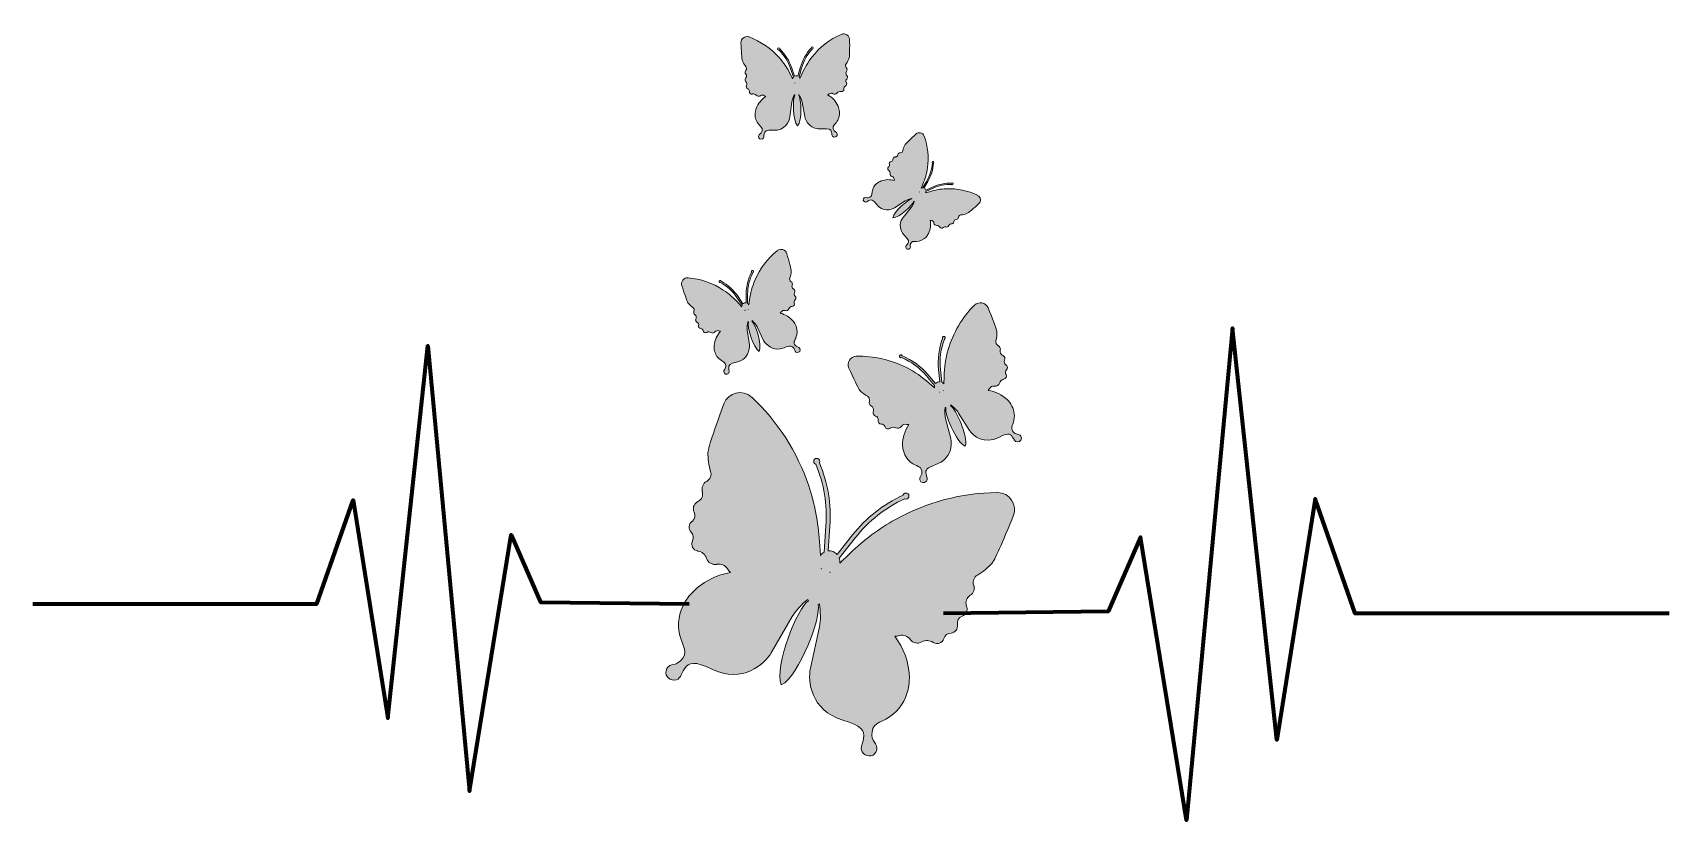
# Model space of a CAD drawing. Extents: x 0 to 8192, y -4027 to -85.
import ezdxf

# ---------------------------------------------------------------- set-up
doc = ezdxf.new("R2010")
doc.units = 0
doc.header["$MEASUREMENT"] = 0
doc.layers.add('frecuencias', color=7, linetype='Continuous')
doc.layers.add('mariposas', color=7, linetype='Continuous')

msp = doc.modelspace()

# ---------------------------------------------------------------- hatches: boundary and pattern name
at = {"layer": 'mariposas', "true_color": 0xffffff}
h = msp.add_hatch(color=7, dxfattribs=at)
h.dxf.hatch_style = 2
edge = h.paths.add_edge_path()
edge.add_spline(control_points=[(4087, -210.4), (4089.5, -202.8), (4089.5, -156.2), (4089.2, -121), (4089, -99.6), (4067.2, -85.1), (4047.5, -93.4), (4047.3, -93.5), (4047.2, -93.6), (4047, -93.6), (4047, -93.6), (4047, -93.6), (4047, -93.6), (3989.6, -118.4), (3939.7, -157.1), (3900.9, -206.4), (3880.3, -232.5), (3863.7, -261.4), (3850.4, -291.9), (3850.4, -291.9), (3840.5, -314.7), (3840.5, -314.7), (3839.8, -311.7), (3838.3, -309.1), (3836.3, -306.9), (3836.3, -306.9), (3848.6, -262.5), (3848.6, -262.5), (3858.5, -226.9), (3876.9, -193.9), (3901.8, -166.6), (3901.9, -166.6), (3902, -166.7), (3902, -166.7), (3905, -166.6), (3907.3, -164.1), (3907.2, -161.2), (3907.1, -158.3), (3904.7, -155.9), (3901.7, -156), (3898.8, -156.1), (3896.5, -158.6), (3896.6, -161.5), (3896.6, -161.7), (3896.7, -161.8), (3896.7, -162), (3871.1, -190), (3852.1, -224), (3842, -260.7), (3842, -260.7), (3830.4, -302.5), (3830.4, -302.5), (3827.8, -301.2), (3824.9, -300.5), (3821.8, -300.6), (3818.8, -300.7), (3815.9, -301.6), (3813.4, -302.9), (3813.4, -302.9), (3799.5, -261.8), (3799.5, -261.8), (3787.4, -225.8), (3766.6, -192.9), (3739.5, -166.4), (3739.5, -166.2), (3739.5, -166), (3739.5, -165.8), (3739.5, -162.9), (3737, -160.6), (3734.1, -160.7), (3731.1, -160.8), (3728.8, -163.2), (3728.9, -166.1), (3729, -169.1), (3731.4, -171.4), (3734.4, -171.3), (3734.5, -171.3), (3734.5, -171.3), (3734.6, -171.3), (3761, -197.1), (3781.2, -229), (3793, -264), (3793, -264), (3807.7, -307.7), (3807.7, -307.7), (3805.9, -310), (3804.6, -312.7), (3804, -315.7), (3804, -315.7), (3792.8, -293.5), (3792.8, -293.5), (3777.9, -263.8), (3759.7, -235.8), (3737.7, -210.9), (3696.2, -163.8), (3644.3, -128), (3585.5, -106.4), (3585.4, -106.3), (3585.2, -106.3), (3585.1, -106.2), (3565, -99), (3544, -114.7), (3544.9, -136), (3546.6, -171.3), (3549.2, -217.7), (3552.1, -225.2), (3556.2, -235.8), (3562, -245.7), (3569.4, -254.3), (3574, -259.7), (3574.2, -267.5), (3569.8, -273.1), (3569.8, -273.1), (3569.6, -273.4), (3569.6, -273.4), (3565.3, -278.9), (3565.2, -286.5), (3569.4, -292.1), (3569.6, -292.3), (3569.7, -292.5), (3569.9, -292.7), (3573.9, -298), (3574, -305.4), (3570.1, -310.8), (3570.1, -310.8), (3568.2, -313.5), (3568.2, -313.5), (3564.2, -319.1), (3565.2, -326.8), (3570.4, -331.3), (3575.3, -335.4), (3576.5, -342.3), (3573.4, -347.8), (3573.4, -348), (3573.3, -348.1), (3573.2, -348.2), (3569.7, -354.5), (3572.3, -362.6), (3578.9, -365.7), (3584.3, -367.9), (3587.7, -373.2), (3587.5, -379), (3587.5, -379), (3587.5, -379.4), (3587.5, -379.4), (3587.2, -387.5), (3594.7, -393.6), (3602.5, -391.8), (3602.6, -391.7), (3602.8, -391.7), (3602.9, -391.7), (3610, -390), (3617.3, -392.3), (3622.1, -397.8), (3627.3, -403.6), (3636, -404.7), (3642.5, -400.4), (3642.6, -400.3), (3642.7, -400.2), (3642.8, -400.1), (3648.8, -396.1), (3656.7, -396.1), (3662.6, -400.2), (3662.6, -400.2), (3662.6, -400.3), (3662.6, -400.3), (3664.9, -401.9), (3667.4, -403.2), (3670, -404.3), (3648.2, -418.3), (3630.6, -439.3), (3621.3, -464.8), (3619.7, -468.9), (3618.5, -473), (3617.7, -476.9), (3613.7, -496.4), (3616.8, -516.6), (3626.3, -533.2), (3638.3, -554.2), (3654.8, -557.3), (3651.3, -575.3), (3647.9, -593.3), (3633.9, -590.7), (3632.7, -602.6), (3631.5, -614.6), (3642.8, -620.5), (3652.6, -616.2), (3662.4, -612), (3659.2, -602.2), (3661.2, -591.4), (3663.8, -577.4), (3672.4, -571.4), (3706.1, -573.3), (3765.6, -576.6), (3787.7, -528.6), (3790.5, -506.7), (3790.5, -506.7), (3800, -433.2), (3800, -433.2), (3801.6, -420.9), (3807, -407.5), (3813.4, -395.2), (3814, -395.8), (3814.7, -396.4), (3815.4, -397), (3802.7, -414.1), (3804, -525.8), (3828.8, -551.5), (3852.1, -524.5), (3847.2, -412.8), (3833.6, -396.5), (3834.3, -395.9), (3834.9, -395.2), (3835.5, -394.6), (3842.6, -406.5), (3848.7, -419.6), (3851, -431.8), (3851, -431.8), (3864.5, -504.7), (3864.5, -504.7), (3868.6, -526.4), (3893.3, -573), (3952.5, -566.4), (3986.1, -562.7), (3994.9, -568.2), (3998.3, -582.1), (4000.9, -592.7), (3998.3, -602.7), (4008.3, -606.4), (4018.4, -610.1), (4029.2, -603.6), (4027.4, -591.7), (4025.6, -579.8), (4011.8, -583.2), (4007.3, -565.4), (4002.8, -547.6), (4019.1, -543.7), (4030, -522), (4038.6, -505), (4040.5, -484.6), (4035.4, -465.3), (4034.4, -461.5), (4033, -457.5), (4031.2, -453.4), (4020.4, -428.5), (4001.7, -408.5), (3979.1, -395.7), (3981.7, -394.5), (3984.1, -393), (3986.4, -391.3), (3986.4, -391.3), (3986.4, -391.3), (3986.4, -391.3), (3992.1, -386.9), (3999.9, -386.4), (4006.1, -390.1), (4006.2, -390.1), (4006.3, -390.2), (4006.4, -390.3), (4013.1, -394.3), (4021.8, -392.7), (4026.6, -386.6), (4031.1, -380.9), (4038.4, -378.1), (4045.5, -379.4), (4045.6, -379.4), (4045.8, -379.5), (4045.9, -379.5), (4053.8, -380.9), (4060.9, -374.4), (4060.2, -366.3), (4060.2, -366.3), (4060.2, -365.9), (4060.2, -365.9), (4059.7, -360.1), (4062.8, -354.6), (4068, -352.1), (4074.5, -348.7), (4076.6, -340.5), (4072.7, -334.3), (4072.6, -334.2), (4072.6, -334.1), (4072.5, -334), (4069.1, -328.7), (4070, -321.7), (4074.6, -317.3), (4079.6, -312.6), (4080.1, -304.8), (4075.8, -299.4), (4075.8, -299.4), (4073.8, -296.8), (4073.8, -296.8), (4069.6, -291.6), (4069.3, -284.3), (4073, -278.8), (4073.1, -278.6), (4073.3, -278.3), (4073.4, -278.1), (4077.3, -272.4), (4076.8, -264.7), (4072.2, -259.5), (4072.2, -259.5), (4072, -259.2), (4072, -259.2), (4067.3, -253.9), (4067.1, -246), (4071.4, -240.4), (4078.2, -231.4), (4083.5, -221.2), (4087, -210.4)], knot_values=[0, 0, 0, 0, 1, 1, 1, 2, 2, 2, 3, 3, 3, 4, 4, 4, 5, 5, 5, 6, 6, 6, 7, 7, 7, 8, 8, 8, 9, 9, 9, 10, 10, 10, 11, 11, 11, 12, 12, 12, 13, 13, 13, 14, 14, 14, 15, 15, 15, 16, 16, 16, 17, 17, 17, 18, 18, 18, 19, 19, 19, 20, 20, 20, 21, 21, 21, 22, 22, 22, 23, 23, 23, 24, 24, 24, 25, 25, 25, 26, 26, 26, 27, 27, 27, 28, 28, 28, 29, 29, 29, 30, 30, 30, 31, 31, 31, 32, 32, 32, 33, 33, 33, 34, 34, 34, 35, 35, 35, 36, 36, 36, 37, 37, 37, 38, 38, 38, 39, 39, 39, 40, 40, 40, 41, 41, 41, 42, 42, 42, 43, 43, 43, 44, 44, 44, 45, 45, 45, 46, 46, 46, 47, 47, 47, 48, 48, 48, 49, 49, 49, 50, 50, 50, 51, 51, 51, 52, 52, 52, 53, 53, 53, 54, 54, 54, 55, 55, 55, 56, 56, 56, 57, 57, 57, 58, 58, 58, 59, 59, 59, 60, 60, 60, 61, 61, 61, 62, 62, 62, 63, 63, 63, 64, 64, 64, 65, 65, 65, 66, 66, 66, 67, 67, 67, 68, 68, 68, 69, 69, 69, 70, 70, 70, 71, 71, 71, 72, 72, 72, 73, 73, 73, 74, 74, 74, 75, 75, 75, 76, 76, 76, 77, 77, 77, 78, 78, 78, 79, 79, 79, 80, 80, 80, 81, 81, 81, 82, 82, 82, 83, 83, 83, 84, 84, 84, 85, 85, 85, 86, 86, 86, 87, 87, 87, 88, 88, 88, 89, 89, 89, 90, 90, 90, 91, 91, 91, 92, 92, 92, 93, 93, 93, 94, 94, 94, 95, 95, 95, 96, 96, 96, 97, 97, 97, 98, 98, 98, 99, 99, 99, 100, 100, 100, 101, 101, 101, 102, 102, 102, 103, 103, 103, 103], degree=3, periodic=1)
edge = h.paths.add_edge_path()
edge.add_spline(control_points=[(3831.1, -336.4), (3831, -336.3), (3830.9, -336.2), (3830.9, -336.1), (3831, -336), (3831.2, -335.9), (3831.3, -335.8), (3831.3, -335.8), (3831.1, -336.4), (3831.1, -336.4)], knot_values=[0, 0, 0, 0, 1, 1, 1, 2, 2, 2, 3, 3, 3, 3], degree=3, periodic=1)
edge = h.paths.add_edge_path()
edge.add_spline(control_points=[(3814.8, -336.5), (3814.7, -336.6), (3814.7, -336.7), (3814.6, -336.8), (3814.6, -336.8), (3814.4, -336.3), (3814.4, -336.3), (3814.5, -336.4), (3814.6, -336.4), (3814.8, -336.5)], knot_values=[0, 0, 0, 0, 1, 1, 1, 2, 2, 2, 3, 3, 3, 3], degree=3, periodic=1)
h = msp.add_hatch(color=7, dxfattribs=at)
h.dxf.hatch_style = 2
edge = h.paths.add_edge_path()
edge.add_spline(control_points=[(4674.8, -990.5), (4681.2, -987.9), (4711.9, -961.8), (4734.9, -941.9), (4748.8, -929.8), (4746.1, -907.3), (4729.6, -899), (4729.5, -898.9), (4729.4, -898.9), (4729.2, -898.8), (4729.2, -898.8), (4729.2, -898.8), (4729.2, -898.8), (4680.8, -874.9), (4627.4, -863.8), (4573.2, -865.9), (4544.5, -867), (4516.2, -872.3), (4488.7, -880.6), (4488.7, -880.6), (4468.2, -886.9), (4468.2, -886.9), (4469.7, -884.7), (4470.6, -882.3), (4471, -879.8), (4471, -879.8), (4507.1, -863), (4507.1, -863), (4536, -849.5), (4568, -843.1), (4599.9, -844.2), (4599.9, -844.3), (4599.9, -844.3), (4600, -844.4), (4601.7, -846.3), (4604.6, -846.4), (4606.5, -844.7), (4608.4, -843), (4608.5, -840.1), (4606.8, -838.2), (4605.1, -836.4), (4602.2, -836.2), (4600.3, -837.9), (4600.2, -838), (4600.2, -838.2), (4600.1, -838.3), (4567.3, -837.1), (4534.3, -843.7), (4504.6, -857.6), (4504.6, -857.6), (4470.6, -873.4), (4470.6, -873.4), (4469.9, -871), (4468.8, -868.7), (4467, -866.7), (4465.2, -864.7), (4463.1, -863.4), (4460.7, -862.5), (4460.7, -862.5), (4480, -830.3), (4480, -830.3), (4496.9, -802.2), (4506.9, -770.1), (4509.1, -737.3), (4509.2, -737.2), (4509.4, -737.2), (4509.5, -737.1), (4511.4, -735.4), (4511.5, -732.5), (4509.8, -730.6), (4508.1, -728.7), (4505.2, -728.6), (4503.4, -730.3), (4501.5, -732), (4501.3, -734.9), (4503, -736.8), (4503.1, -736.8), (4503.1, -736.8), (4503.2, -736.9), (4501, -768.7), (4491.3, -799.9), (4474.9, -827.3), (4474.9, -827.3), (4454.4, -861.4), (4454.4, -861.4), (4451.9, -861.5), (4449.4, -862.1), (4447.1, -863.4), (4447.1, -863.4), (4455.4, -843.6), (4455.4, -843.6), (4466.6, -817.2), (4474.8, -789.6), (4478.9, -761.2), (4486.5, -707.5), (4481, -653.3), (4462.3, -602.6), (4462.3, -602.4), (4462.2, -602.3), (4462.2, -602.2), (4455.7, -584.9), (4433.6, -579.9), (4420.1, -592.5), (4397.9, -613.3), (4368.8, -641.1), (4365.5, -647.2), (4360.8, -655.8), (4357.6, -665.1), (4356, -674.7), (4355.1, -680.8), (4350, -685.4), (4343.9, -685.6), (4343.9, -685.6), (4343.6, -685.6), (4343.6, -685.6), (4337.6, -685.9), (4332.5, -690.1), (4331.2, -695.9), (4331.2, -696.2), (4331.1, -696.4), (4331.1, -696.6), (4329.8, -702.2), (4325, -706.4), (4319.3, -706.9), (4319.3, -706.9), (4316.5, -707.1), (4316.5, -707.1), (4310.5, -707.7), (4306, -712.6), (4306, -718.6), (4306, -724.1), (4302.2, -728.8), (4296.8, -729.8), (4296.7, -729.9), (4296.6, -729.9), (4296.5, -729.9), (4290.3, -731.1), (4286.4, -737.4), (4288.2, -743.4), (4289.7, -748.2), (4288.1, -753.4), (4284.2, -756.5), (4284.2, -756.5), (4283.9, -756.7), (4283.9, -756.7), (4278.4, -761.1), (4278.6, -769.4), (4284.2, -773.5), (4284.3, -773.6), (4284.4, -773.7), (4284.5, -773.8), (4289.5, -777.5), (4292.1, -783.6), (4291.3, -789.8), (4290.3, -796.5), (4294.5, -802.9), (4301, -804.7), (4301.1, -804.7), (4301.2, -804.7), (4301.3, -804.8), (4307.3, -806.4), (4311.7, -811.6), (4312.3, -817.8), (4312.3, -817.8), (4312.3, -817.8), (4312.3, -817.8), (4312.5, -820.3), (4313.1, -822.7), (4313.8, -825), (4292.4, -818.5), (4268.7, -818.7), (4246.7, -826.8), (4243.1, -828.1), (4239.7, -829.6), (4236.8, -831.2), (4221.7, -839.5), (4210.1, -852.9), (4204.5, -868.4), (4197.4, -888.1), (4204.7, -900.7), (4190.9, -908.4), (4177.1, -916.2), (4171, -905.6), (4162.5, -911.5), (4154, -917.5), (4156.4, -928.1), (4164.7, -932.2), (4173, -936.3), (4177.7, -928.7), (4185.8, -924), (4196.5, -917.9), (4205.3, -920.1), (4222.9, -943.3), (4254.1, -984.3), (4297.9, -972), (4314, -961.6), (4314, -961.6), (4367.6, -926.7), (4367.6, -926.7), (4376.6, -920.8), (4388.4, -916.8), (4400.1, -914.1), (4400, -914.9), (4400, -915.7), (4400, -916.5), (4381.7, -917.7), (4308.9, -981.1), (4305.9, -1011.8), (4336.8, -1012), (4407.4, -946.3), (4410.5, -928.2), (4411.3, -928.2), (4412.1, -928.3), (4412.9, -928.3), (4409, -939.7), (4403.8, -951), (4397, -959.4), (4397, -959.4), (4356.8, -1009.1), (4356.8, -1009.1), (4344.7, -1023.9), (4327.9, -1066.3), (4365.4, -1101.5), (4386.7, -1121.5), (4388, -1130.4), (4380.8, -1140.4), (4375.3, -1148), (4367.2, -1151.9), (4370.4, -1160.6), (4373.6, -1169.3), (4384, -1172.8), (4390.8, -1164.9), (4397.6, -1157.1), (4387.6, -1149.9), (4396.8, -1137), (4406, -1124.1), (4417.7, -1132.6), (4438, -1127.6), (4454, -1123.7), (4468.5, -1113.5), (4478.3, -1099.4), (4480.3, -1096.6), (4482.1, -1093.4), (4483.8, -1090), (4494.2, -1068.9), (4496.8, -1045.4), (4492.6, -1023.4), (4494.8, -1024.4), (4497.1, -1025.2), (4499.5, -1025.7), (4499.5, -1025.7), (4499.6, -1025.7), (4499.6, -1025.7), (4505.7, -1026.9), (4510.3, -1031.8), (4511.4, -1038), (4511.4, -1038.1), (4511.4, -1038.2), (4511.4, -1038.3), (4512.6, -1045), (4518.4, -1049.8), (4525.2, -1049.5), (4531.4, -1049.3), (4537.3, -1052.5), (4540.5, -1057.9), (4540.5, -1058), (4540.6, -1058.1), (4540.7, -1058.2), (4544.2, -1064.2), (4552.4, -1065.2), (4557.4, -1060.2), (4557.4, -1060.2), (4557.6, -1060), (4557.6, -1060), (4561.1, -1056.4), (4566.4, -1055.4), (4571, -1057.4), (4576.9, -1059.7), (4583.5, -1056.6), (4585.3, -1050.5), (4585.4, -1050.4), (4585.4, -1050.3), (4585.4, -1050.2), (4587.1, -1045), (4592.2, -1041.6), (4597.6, -1042.2), (4603.5, -1042.9), (4608.9, -1038.9), (4610.1, -1033), (4610.1, -1033), (4610.6, -1030.2), (4610.6, -1030.2), (4611.7, -1024.6), (4616.3, -1020.3), (4622, -1019.6), (4622.3, -1019.6), (4622.5, -1019.6), (4622.7, -1019.5), (4628.7, -1018.8), (4633.4, -1014.2), (4634.3, -1008.2), (4634.3, -1008.2), (4634.3, -1008), (4634.3, -1008), (4635.2, -1001.9), (4640.3, -997.4), (4646.4, -997), (4656.1, -996.5), (4665.7, -994.3), (4674.8, -990.5)], knot_values=[0, 0, 0, 0, 1, 1, 1, 2, 2, 2, 3, 3, 3, 4, 4, 4, 5, 5, 5, 6, 6, 6, 7, 7, 7, 8, 8, 8, 9, 9, 9, 10, 10, 10, 11, 11, 11, 12, 12, 12, 13, 13, 13, 14, 14, 14, 15, 15, 15, 16, 16, 16, 17, 17, 17, 18, 18, 18, 19, 19, 19, 20, 20, 20, 21, 21, 21, 22, 22, 22, 23, 23, 23, 24, 24, 24, 25, 25, 25, 26, 26, 26, 27, 27, 27, 28, 28, 28, 29, 29, 29, 30, 30, 30, 31, 31, 31, 32, 32, 32, 33, 33, 33, 34, 34, 34, 35, 35, 35, 36, 36, 36, 37, 37, 37, 38, 38, 38, 39, 39, 39, 40, 40, 40, 41, 41, 41, 42, 42, 42, 43, 43, 43, 44, 44, 44, 45, 45, 45, 46, 46, 46, 47, 47, 47, 48, 48, 48, 49, 49, 49, 50, 50, 50, 51, 51, 51, 52, 52, 52, 53, 53, 53, 54, 54, 54, 55, 55, 55, 56, 56, 56, 57, 57, 57, 58, 58, 58, 59, 59, 59, 60, 60, 60, 61, 61, 61, 62, 62, 62, 63, 63, 63, 64, 64, 64, 65, 65, 65, 66, 66, 66, 67, 67, 67, 68, 68, 68, 69, 69, 69, 70, 70, 70, 71, 71, 71, 72, 72, 72, 73, 73, 73, 74, 74, 74, 75, 75, 75, 76, 76, 76, 77, 77, 77, 78, 78, 78, 79, 79, 79, 80, 80, 80, 81, 81, 81, 82, 82, 82, 83, 83, 83, 84, 84, 84, 85, 85, 85, 86, 86, 86, 87, 87, 87, 88, 88, 88, 89, 89, 89, 90, 90, 90, 91, 91, 91, 92, 92, 92, 93, 93, 93, 94, 94, 94, 95, 95, 95, 96, 96, 96, 97, 97, 97, 98, 98, 98, 99, 99, 99, 100, 100, 100, 101, 101, 101, 102, 102, 102, 103, 103, 103, 103], degree=3, periodic=1)
edge = h.paths.add_edge_path()
edge.add_spline(control_points=[(4448.6, -892.8), (4448.7, -892.7), (4448.7, -892.6), (4448.8, -892.5), (4448.9, -892.6), (4449, -892.6), (4449.2, -892.6), (4449.2, -892.6), (4448.6, -892.8), (4448.6, -892.8)], knot_values=[0, 0, 0, 0, 1, 1, 1, 2, 2, 2, 3, 3, 3, 3], degree=3, periodic=1)
edge = h.paths.add_edge_path()
edge.add_spline(control_points=[(4439.4, -882.2), (4439.4, -882.2), (4439.3, -882.2), (4439.1, -882.3), (4439.1, -882.3), (4439.4, -881.8), (4439.4, -881.8), (4439.4, -881.9), (4439.4, -882), (4439.4, -882.2)], knot_values=[0, 0, 0, 0, 1, 1, 1, 2, 2, 2, 3, 3, 3, 3], degree=3, periodic=1)
h = msp.add_hatch(color=7, dxfattribs=at)
h.dxf.hatch_style = 2
edge = h.paths.add_edge_path()
edge.add_spline(control_points=[(3796.8, -1279.1), (3797.1, -1271), (3784.8, -1225.6), (3775.1, -1191.4), (3769.2, -1170.6), (3744, -1162.3), (3727.1, -1175.7), (3727, -1175.8), (3726.8, -1175.9), (3726.7, -1176), (3726.7, -1176), (3726.7, -1176), (3726.7, -1176), (3677.4, -1215.5), (3639.2, -1266.5), (3614.5, -1324.9), (3601.4, -1355.8), (3593, -1388.4), (3588.2, -1421.6), (3588.2, -1421.6), (3584.6, -1446.4), (3584.6, -1446.4), (3583.1, -1443.7), (3581, -1441.6), (3578.5, -1440), (3578.5, -1440), (3578.6, -1393.4), (3578.6, -1393.4), (3578.7, -1356.1), (3587.8, -1319.1), (3604.8, -1285.9), (3604.9, -1285.9), (3604.9, -1285.9), (3605, -1285.9), (3607.8, -1285), (3609.4, -1282), (3608.6, -1279.2), (3607.7, -1276.3), (3604.7, -1274.7), (3601.9, -1275.6), (3599, -1276.5), (3597.4, -1279.5), (3598.3, -1282.3), (3598.4, -1282.5), (3598.5, -1282.6), (3598.6, -1282.8), (3581.1, -1316.9), (3571.7, -1355.1), (3571.6, -1393.4), (3571.6, -1393.4), (3571.5, -1437.2), (3571.5, -1437.2), (3568.7, -1436.7), (3565.7, -1436.8), (3562.7, -1437.7), (3559.7, -1438.6), (3557.2, -1440.2), (3555.1, -1442.2), (3555.1, -1442.2), (3530.6, -1405.9), (3530.6, -1405.9), (3509.2, -1374.1), (3480.2, -1347.6), (3446.6, -1329), (3446.6, -1328.8), (3446.6, -1328.6), (3446.6, -1328.5), (3445.7, -1325.6), (3442.7, -1324), (3439.9, -1324.9), (3437, -1325.7), (3435.4, -1328.7), (3436.3, -1331.6), (3437.2, -1334.4), (3440.2, -1336), (3443, -1335.2), (3443.1, -1335.1), (3443.1, -1335.1), (3443.2, -1335.1), (3475.8, -1353.2), (3504, -1378.9), (3524.8, -1409.8), (3524.8, -1409.8), (3550.9, -1448.4), (3550.9, -1448.4), (3549.7, -1451.1), (3549.1, -1454.1), (3549.3, -1457.1), (3549.3, -1457.1), (3532.5, -1438.5), (3532.5, -1438.5), (3510.1, -1413.6), (3484.9, -1391.2), (3456.8, -1372.8), (3403.8, -1338.1), (3343.7, -1317), (3280.7, -1311.7), (3280.6, -1311.7), (3280.4, -1311.7), (3280.3, -1311.7), (3258.7, -1310), (3242.5, -1330.9), (3249.1, -1351.4), (3260.1, -1385.3), (3275.1, -1429.8), (3279.9, -1436.3), (3286.8, -1445.6), (3295, -1453.6), (3304.5, -1460), (3310.4, -1464), (3312.7, -1471.6), (3310, -1478.2), (3310, -1478.2), (3309.8, -1478.5), (3309.8, -1478.5), (3307.1, -1485.1), (3309.1, -1492.5), (3314.6, -1496.8), (3314.8, -1497), (3315, -1497.1), (3315.2, -1497.3), (3320.6, -1501.4), (3322.6, -1508.5), (3320.3, -1514.8), (3320.3, -1514.8), (3319.1, -1518), (3319.1, -1518), (3316.7, -1524.5), (3319.8, -1531.8), (3326.1, -1534.7), (3331.9, -1537.4), (3335, -1543.8), (3333.4, -1550), (3333.4, -1550.2), (3333.4, -1550.3), (3333.3, -1550.4), (3331.5, -1557.6), (3336.3, -1564.7), (3343.6, -1565.9), (3349.3, -1566.7), (3354.1, -1570.9), (3355.4, -1576.6), (3355.4, -1576.6), (3355.5, -1577), (3355.5, -1577), (3357.4, -1585), (3366.3, -1588.9), (3373.5, -1585), (3373.6, -1585), (3373.7, -1584.9), (3373.8, -1584.8), (3380.2, -1581.3), (3388.1, -1581.6), (3394.2, -1585.6), (3400.8, -1590), (3409.6, -1588.7), (3414.7, -1582.7), (3414.8, -1582.6), (3414.9, -1582.5), (3415, -1582.4), (3419.7, -1576.9), (3427.4, -1574.8), (3434.2, -1577.3), (3434.2, -1577.3), (3434.2, -1577.3), (3434.2, -1577.3), (3437, -1578.2), (3439.8, -1578.8), (3442.6, -1579.2), (3425.1, -1598.6), (3413.5, -1623.8), (3411.2, -1651.1), (3410.9, -1655.6), (3410.7, -1659.9), (3411, -1663.9), (3412.3, -1683.9), (3420.7, -1702.8), (3434.4, -1716.4), (3451.7, -1733.7), (3468.6, -1732.2), (3470, -1750.7), (3471.4, -1769.1), (3457.1, -1770.3), (3459.2, -1782.3), (3461.2, -1794.2), (3473.7, -1797), (3482.2, -1790.2), (3490.6, -1783.5), (3484.9, -1774.7), (3483.9, -1763.7), (3482.7, -1749.4), (3489.5, -1741.3), (3522.8, -1734.1), (3581.6, -1721.4), (3590.3, -1668.9), (3587.2, -1646.7), (3587.2, -1646.7), (3576.9, -1572.7), (3576.9, -1572.7), (3575.1, -1560.2), (3576.8, -1545.7), (3579.8, -1532), (3580.5, -1532.5), (3581.3, -1532.9), (3582.2, -1533.3), (3574.4, -1553.3), (3605.5, -1661.8), (3636.5, -1680.1), (3652, -1647.6), (3617.4, -1540.2), (3599.7, -1527.9), (3600.2, -1527.2), (3600.7, -1526.4), (3601.1, -1525.6), (3611.2, -1535.2), (3620.6, -1546.4), (3626.1, -1557.7), (3626.1, -1557.7), (3658.7, -1625), (3658.7, -1625), (3668.5, -1645.1), (3705, -1683.9), (3760.9, -1661.6), (3792.6, -1649), (3802.7, -1652.1), (3809.7, -1664.6), (3815, -1674.3), (3815.1, -1684.7), (3825.9, -1685.7), (3836.7, -1686.6), (3845.5, -1677.3), (3840.6, -1666.2), (3835.6, -1655.2), (3823.1, -1662.1), (3814, -1646), (3804.9, -1629.9), (3819.7, -1621.7), (3824.5, -1597.7), (3828.3, -1578.8), (3824.7, -1558.4), (3814.6, -1541.1), (3812.6, -1537.6), (3810.2, -1534.1), (3807.4, -1530.6), (3790.2, -1509.2), (3766.6, -1494.7), (3741.3, -1488.3), (3743.4, -1486.5), (3745.4, -1484.4), (3747.1, -1482.1), (3747.1, -1482.1), (3747.1, -1482.1), (3747.1, -1482.1), (3751.5, -1476.2), (3759, -1473.7), (3766, -1475.6), (3766.1, -1475.7), (3766.2, -1475.7), (3766.4, -1475.7), (3774, -1477.9), (3782, -1474), (3785.1, -1466.7), (3787.9, -1460), (3794.2, -1455.4), (3801.5, -1454.7), (3801.6, -1454.7), (3801.8, -1454.7), (3801.9, -1454.7), (3810, -1453.9), (3815.2, -1445.7), (3812.3, -1438), (3812.3, -1438), (3812.2, -1437.6), (3812.2, -1437.6), (3810.2, -1432.1), (3811.7, -1426), (3816.1, -1422.1), (3821.5, -1417.1), (3821.4, -1408.5), (3816, -1403.6), (3815.9, -1403.5), (3815.8, -1403.4), (3815.7, -1403.3), (3810.9, -1399), (3809.9, -1391.9), (3813.3, -1386.5), (3816.9, -1380.5), (3815.3, -1372.8), (3809.7, -1368.7), (3809.7, -1368.7), (3807, -1366.8), (3807, -1366.8), (3801.5, -1362.8), (3799.3, -1355.8), (3801.4, -1349.4), (3801.5, -1349.1), (3801.6, -1348.9), (3801.7, -1348.6), (3803.9, -1342), (3801.4, -1334.7), (3795.5, -1330.8), (3795.5, -1330.8), (3795.2, -1330.6), (3795.2, -1330.6), (3789.2, -1326.7), (3786.9, -1319.1), (3789.6, -1312.4), (3793.8, -1301.8), (3796.3, -1290.6), (3796.8, -1279.1)], knot_values=[0, 0, 0, 0, 1, 1, 1, 2, 2, 2, 3, 3, 3, 4, 4, 4, 5, 5, 5, 6, 6, 6, 7, 7, 7, 8, 8, 8, 9, 9, 9, 10, 10, 10, 11, 11, 11, 12, 12, 12, 13, 13, 13, 14, 14, 14, 15, 15, 15, 16, 16, 16, 17, 17, 17, 18, 18, 18, 19, 19, 19, 20, 20, 20, 21, 21, 21, 22, 22, 22, 23, 23, 23, 24, 24, 24, 25, 25, 25, 26, 26, 26, 27, 27, 27, 28, 28, 28, 29, 29, 29, 30, 30, 30, 31, 31, 31, 32, 32, 32, 33, 33, 33, 34, 34, 34, 35, 35, 35, 36, 36, 36, 37, 37, 37, 38, 38, 38, 39, 39, 39, 40, 40, 40, 41, 41, 41, 42, 42, 42, 43, 43, 43, 44, 44, 44, 45, 45, 45, 46, 46, 46, 47, 47, 47, 48, 48, 48, 49, 49, 49, 50, 50, 50, 51, 51, 51, 52, 52, 52, 53, 53, 53, 54, 54, 54, 55, 55, 55, 56, 56, 56, 57, 57, 57, 58, 58, 58, 59, 59, 59, 60, 60, 60, 61, 61, 61, 62, 62, 62, 63, 63, 63, 64, 64, 64, 65, 65, 65, 66, 66, 66, 67, 67, 67, 68, 68, 68, 69, 69, 69, 70, 70, 70, 71, 71, 71, 72, 72, 72, 73, 73, 73, 74, 74, 74, 75, 75, 75, 76, 76, 76, 77, 77, 77, 78, 78, 78, 79, 79, 79, 80, 80, 80, 81, 81, 81, 82, 82, 82, 83, 83, 83, 84, 84, 84, 85, 85, 85, 86, 86, 86, 87, 87, 87, 88, 88, 88, 89, 89, 89, 90, 90, 90, 91, 91, 91, 92, 92, 92, 93, 93, 93, 94, 94, 94, 95, 95, 95, 96, 96, 96, 97, 97, 97, 98, 98, 98, 99, 99, 99, 100, 100, 100, 101, 101, 101, 102, 102, 102, 103, 103, 103, 103], degree=3, periodic=1)
edge = h.paths.add_edge_path()
edge.add_spline(control_points=[(3581.2, -1470.1), (3581.1, -1470), (3581, -1469.9), (3581, -1469.8), (3581.1, -1469.7), (3581.2, -1469.6), (3581.3, -1469.5), (3581.3, -1469.5), (3581.2, -1470.1), (3581.2, -1470.1)], knot_values=[0, 0, 0, 0, 1, 1, 1, 2, 2, 2, 3, 3, 3, 3], degree=3, periodic=1)
edge = h.paths.add_edge_path()
edge.add_spline(control_points=[(3565.4, -1474.5), (3565.4, -1474.7), (3565.4, -1474.8), (3565.3, -1474.9), (3565.3, -1474.9), (3564.9, -1474.4), (3564.9, -1474.4), (3565.1, -1474.5), (3565.2, -1474.5), (3565.4, -1474.5)], knot_values=[0, 0, 0, 0, 1, 1, 1, 2, 2, 2, 3, 3, 3, 3], degree=3, periodic=1)
h = msp.add_hatch(color=7, dxfattribs=at)
h.dxf.hatch_style = 2
edge = h.paths.add_edge_path()
edge.add_spline(control_points=[(4825.9, -1579.5), (4825.1, -1568.3), (4801.1, -1508), (4782.5, -1462.5), (4771.1, -1434.9), (4735.3, -1427.4), (4714.1, -1448.4), (4714, -1448.6), (4713.8, -1448.7), (4713.7, -1448.9), (4713.7, -1448.9), (4713.7, -1448.9), (4713.7, -1448.9), (4652.1, -1510.8), (4607.5, -1586.7), (4582.7, -1670.7), (4569.6, -1715.1), (4563.1, -1761.2), (4561.6, -1807.5), (4561.6, -1807.5), (4560.6, -1842.2), (4560.6, -1842.2), (4558.1, -1838.8), (4554.8, -1836.2), (4551.1, -1834.3), (4551.1, -1834.3), (4544.1, -1770.4), (4544.1, -1770.4), (4538.4, -1719.2), (4545.1, -1666.9), (4563.3, -1618.7), (4563.4, -1618.6), (4563.5, -1618.7), (4563.6, -1618.6), (4567.4, -1617), (4569.1, -1612.6), (4567.5, -1608.9), (4565.9, -1605.1), (4561.5, -1603.4), (4557.7, -1605), (4554, -1606.6), (4552.2, -1611), (4553.9, -1614.7), (4554, -1615), (4554.2, -1615.1), (4554.3, -1615.3), (4535.6, -1664.9), (4528.7, -1718.8), (4534.5, -1771.5), (4534.5, -1771.5), (4541.2, -1831.6), (4541.2, -1831.6), (4537.2, -1831.4), (4533, -1831.9), (4529.1, -1833.6), (4525.2, -1835.3), (4521.9, -1837.9), (4519.4, -1841), (4519.4, -1841), (4480.1, -1795), (4480.1, -1795), (4445.7, -1754.6), (4401.8, -1722.8), (4352.9, -1702.4), (4352.8, -1702.2), (4352.8, -1701.9), (4352.7, -1701.7), (4351.1, -1697.9), (4346.7, -1696.2), (4343, -1697.8), (4339.2, -1699.4), (4337.5, -1703.8), (4339.1, -1707.6), (4340.7, -1711.3), (4345.1, -1713.1), (4348.8, -1711.4), (4348.9, -1711.4), (4349, -1711.3), (4349.1, -1711.3), (4396.7, -1731), (4439.4, -1762), (4472.8, -1801.2), (4472.8, -1801.2), (4514.5, -1850.2), (4514.5, -1850.2), (4513.3, -1854.1), (4513, -1858.2), (4513.8, -1862.4), (4513.8, -1862.4), (4487.8, -1839.4), (4487.8, -1839.4), (4453.1, -1808.7), (4415, -1781.9), (4373.7, -1761), (4295.5, -1721.5), (4209.7, -1702), (4122.4, -1704.4), (4122.2, -1704.4), (4122, -1704.4), (4121.8, -1704.4), (4092, -1705.5), (4072.9, -1736.7), (4085.2, -1763.8), (4105.6, -1808.6), (4133.1, -1867.4), (4140.7, -1875.7), (4151.5, -1887.3), (4164.1, -1897), (4178, -1904.3), (4186.8, -1909), (4191.2, -1919), (4188.4, -1928.5), (4188.4, -1928.5), (4188.3, -1929), (4188.3, -1929), (4185.5, -1938.3), (4189.4, -1948.3), (4197.7, -1953.3), (4198, -1953.5), (4198.3, -1953.7), (4198.6, -1953.9), (4206.6, -1958.7), (4210.5, -1968.1), (4208.3, -1977.2), (4208.3, -1977.2), (4207.2, -1981.7), (4207.2, -1981.7), (4204.9, -1991), (4210.2, -2000.5), (4219.3, -2003.5), (4227.7, -2006.3), (4232.9, -2014.7), (4231.8, -2023.5), (4231.7, -2023.6), (4231.7, -2023.8), (4231.7, -2024), (4230.3, -2034.1), (4237.9, -2043.2), (4248.1, -2043.7), (4256.2, -2043.8), (4263.3, -2048.9), (4266.1, -2056.5), (4266.1, -2056.5), (4266.3, -2057), (4266.3, -2057), (4270.1, -2067.7), (4283, -2071.8), (4292.2, -2065.3), (4292.3, -2065.2), (4292.5, -2065.1), (4292.6, -2065), (4300.9, -2059.2), (4311.7, -2058.4), (4320.7, -2062.9), (4330.4, -2067.8), (4342.3, -2064.7), (4348.4, -2055.7), (4348.5, -2055.6), (4348.7, -2055.4), (4348.8, -2055.3), (4354.4, -2046.9), (4364.6, -2042.9), (4374.4, -2045.2), (4374.4, -2045.2), (4374.4, -2045.2), (4374.4, -2045.2), (4378.3, -2046.1), (4382.2, -2046.5), (4386.2, -2046.6), (4365.1, -2076), (4353.2, -2112.3), (4354.3, -2150.2), (4354.4, -2156.3), (4355, -2162.3), (4355.9, -2167.7), (4360.9, -2195), (4375.3, -2219.7), (4396.2, -2236.2), (4422.7, -2257.2), (4445.6, -2252.6), (4450.4, -2277.7), (4455.2, -2302.8), (4435.8, -2306.7), (4440.5, -2322.8), (4445.2, -2338.9), (4462.8, -2340.8), (4473.3, -2330.2), (4483.8, -2319.6), (4474.6, -2308.5), (4471.6, -2293.5), (4467.7, -2274), (4475.7, -2261.8), (4520.4, -2246.8), (4599.1, -2220.3), (4602.9, -2146.7), (4595.2, -2116.8), (4595.2, -2116.8), (4569.5, -2016.7), (4569.5, -2016.7), (4565.2, -1999.9), (4565.2, -1979.8), (4567.2, -1960.5), (4568.3, -1961), (4569.5, -1961.5), (4570.7, -1961.8), (4563.1, -1990.5), (4622.6, -2134.6), (4668, -2155.1), (4684.2, -2108), (4620.1, -1965.9), (4594, -1951.8), (4594.5, -1950.6), (4595, -1949.5), (4595.4, -1948.3), (4610.8, -1960), (4625.5, -1973.9), (4634.8, -1988.5), (4634.8, -1988.5), (4690, -2075.9), (4690, -2075.9), (4706.5, -2101.9), (4762.7, -2149.6), (4836, -2110.3), (4877.5, -2088.1), (4891.9, -2090.7), (4903.4, -2106.9), (4912.3, -2119.3), (4914.1, -2133.6), (4929, -2133.2), (4943.9, -2132.8), (4954.6, -2118.7), (4946.1, -2104.3), (4937.6, -2089.8), (4921.4, -2101.3), (4906.5, -2080.6), (4891.5, -2059.9), (4910.5, -2046.4), (4913.4, -2012.7), (4915.7, -1986.1), (4907.6, -1958.7), (4891.1, -1936.4), (4887.8, -1932), (4883.8, -1927.5), (4879.5, -1923.2), (4852.6, -1896.5), (4818, -1880.3), (4782.1, -1875.4), (4784.8, -1872.5), (4787.2, -1869.4), (4789.2, -1865.9), (4789.2, -1865.9), (4789.2, -1865.9), (4789.2, -1865.9), (4794.3, -1857.2), (4804.2, -1852.6), (4814.1, -1854.1), (4814.3, -1854.2), (4814.5, -1854.2), (4814.6, -1854.2), (4825.4, -1856), (4835.8, -1849.4), (4838.9, -1839), (4841.8, -1829.3), (4849.7, -1822), (4859.6, -1819.9), (4859.8, -1819.9), (4860, -1819.8), (4860.2, -1819.8), (4871.2, -1817.5), (4877, -1805.4), (4871.9, -1795.3), (4871.9, -1795.3), (4871.7, -1794.8), (4871.7, -1794.8), (4868, -1787.6), (4869.2, -1778.9), (4874.6, -1772.9), (4881.3, -1765.2), (4879.8, -1753.4), (4871.5, -1747.4), (4871.4, -1747.3), (4871.3, -1747.2), (4871.1, -1747.1), (4863.9, -1742), (4861.4, -1732.4), (4865.2, -1724.4), (4869.2, -1715.7), (4865.9, -1705.3), (4857.5, -1700.6), (4857.5, -1700.6), (4853.5, -1698.3), (4853.5, -1698.3), (4845.4, -1693.7), (4841.2, -1684.4), (4843.2, -1675.3), (4843.2, -1675), (4843.3, -1674.6), (4843.4, -1674.2), (4845.4, -1664.8), (4840.8, -1655.1), (4832.1, -1650.7), (4832.1, -1650.7), (4831.7, -1650.5), (4831.7, -1650.5), (4822.9, -1646), (4818.5, -1635.9), (4821.2, -1626.4), (4825.4, -1611.2), (4827, -1595.3), (4825.9, -1579.5)], knot_values=[0, 0, 0, 0, 1, 1, 1, 2, 2, 2, 3, 3, 3, 4, 4, 4, 5, 5, 5, 6, 6, 6, 7, 7, 7, 8, 8, 8, 9, 9, 9, 10, 10, 10, 11, 11, 11, 12, 12, 12, 13, 13, 13, 14, 14, 14, 15, 15, 15, 16, 16, 16, 17, 17, 17, 18, 18, 18, 19, 19, 19, 20, 20, 20, 21, 21, 21, 22, 22, 22, 23, 23, 23, 24, 24, 24, 25, 25, 25, 26, 26, 26, 27, 27, 27, 28, 28, 28, 29, 29, 29, 30, 30, 30, 31, 31, 31, 32, 32, 32, 33, 33, 33, 34, 34, 34, 35, 35, 35, 36, 36, 36, 37, 37, 37, 38, 38, 38, 39, 39, 39, 40, 40, 40, 41, 41, 41, 42, 42, 42, 43, 43, 43, 44, 44, 44, 45, 45, 45, 46, 46, 46, 47, 47, 47, 48, 48, 48, 49, 49, 49, 50, 50, 50, 51, 51, 51, 52, 52, 52, 53, 53, 53, 54, 54, 54, 55, 55, 55, 56, 56, 56, 57, 57, 57, 58, 58, 58, 59, 59, 59, 60, 60, 60, 61, 61, 61, 62, 62, 62, 63, 63, 63, 64, 64, 64, 65, 65, 65, 66, 66, 66, 67, 67, 67, 68, 68, 68, 69, 69, 69, 70, 70, 70, 71, 71, 71, 72, 72, 72, 73, 73, 73, 74, 74, 74, 75, 75, 75, 76, 76, 76, 77, 77, 77, 78, 78, 78, 79, 79, 79, 80, 80, 80, 81, 81, 81, 82, 82, 82, 83, 83, 83, 84, 84, 84, 85, 85, 85, 86, 86, 86, 87, 87, 87, 88, 88, 88, 89, 89, 89, 90, 90, 90, 91, 91, 91, 92, 92, 92, 93, 93, 93, 94, 94, 94, 95, 95, 95, 96, 96, 96, 97, 97, 97, 98, 98, 98, 99, 99, 99, 100, 100, 100, 101, 101, 101, 102, 102, 102, 103, 103, 103, 103], degree=3, periodic=1)
edge = h.paths.add_edge_path()
edge.add_spline(control_points=[(4559.6, -1875.2), (4559.4, -1875.1), (4559.3, -1875), (4559.2, -1874.9), (4559.3, -1874.7), (4559.4, -1874.5), (4559.6, -1874.4), (4559.6, -1874.4), (4559.6, -1875.2), (4559.6, -1875.2)], knot_values=[0, 0, 0, 0, 1, 1, 1, 2, 2, 2, 3, 3, 3, 3], degree=3, periodic=1)
edge = h.paths.add_edge_path()
edge.add_spline(control_points=[(4538.5, -1883.8), (4538.5, -1884), (4538.5, -1884.1), (4538.5, -1884.3), (4538.5, -1884.3), (4537.9, -1883.7), (4537.9, -1883.7), (4538.1, -1883.7), (4538.3, -1883.8), (4538.5, -1883.8)], knot_values=[0, 0, 0, 0, 1, 1, 1, 2, 2, 2, 3, 3, 3, 3], degree=3, periodic=1)
h = msp.add_hatch(color=7, dxfattribs=at)
h.dxf.hatch_style = 2
edge = h.paths.add_edge_path()
edge.add_spline(control_points=[(4803.5, -2737.9), (4818.4, -2720.5), (4870.1, -2598.1), (4908.3, -2505), (4931.4, -2448.6), (4890, -2386.2), (4829, -2386.4), (4828.5, -2386.4), (4828.1, -2386.4), (4827.6, -2386.4), (4827.6, -2386.4), (4827.6, -2386.4), (4827.6, -2386.4), (4649, -2388.1), (4475.1, -2434.7), (4318.3, -2521.5), (4235.4, -2567.3), (4159.6, -2625.1), (4091.1, -2690.6), (4091.1, -2690.6), (4039.8, -2739.5), (4039.8, -2739.5), (4041, -2730.9), (4040, -2722.4), (4037.3, -2714.5), (4037.3, -2714.5), (4118.8, -2611.2), (4118.8, -2611.2), (4184.1, -2528.5), (4269.1, -2462), (4364.8, -2417.8), (4365, -2417.9), (4365.1, -2418.1), (4365.3, -2418.2), (4373.1, -2421.2), (4381.9, -2417.4), (4385, -2409.5), (4388, -2401.7), (4384.1, -2392.9), (4376.3, -2389.9), (4368.5, -2386.9), (4359.7, -2390.7), (4356.7, -2398.6), (4356.5, -2399), (4356.5, -2399.5), (4356.4, -2400), (4258, -2445.4), (4170.6, -2513.9), (4103.4, -2599), (4103.4, -2599), (4026.7, -2696.3), (4026.7, -2696.3), (4021.2, -2690.1), (4014.4, -2685), (4006.2, -2681.8), (3998.1, -2678.7), (3989.6, -2677.9), (3981.4, -2678.7), (3981.4, -2678.7), (3990.4, -2555.2), (3990.4, -2555.2), (3998.3, -2447), (3980, -2337.5), (3938, -2237.6), (3938.2, -2237.1), (3938.6, -2236.8), (3938.8, -2236.3), (3941.8, -2228.5), (3937.9, -2219.7), (3930.1, -2216.7), (3922.3, -2213.6), (3913.5, -2217.5), (3910.5, -2225.3), (3907.4, -2233.1), (3911.3, -2241.9), (3919.1, -2245), (3919.3, -2245.1), (3919.5, -2245), (3919.8, -2245.1), (3960.6, -2342.2), (3978.4, -2448.6), (3970.8, -2553.7), (3970.8, -2553.7), (3961.2, -2685), (3961.2, -2685), (3953.9, -2689), (3947.4, -2694.6), (3942.6, -2701.7), (3942.6, -2701.7), (3937.7, -2631), (3937.7, -2631), (3931.3, -2536.5), (3914.4, -2442.7), (3884.1, -2352.9), (3827, -2183.1), (3730, -2031.3), (3599.4, -1909.6), (3599.1, -1909.3), (3598.7, -1909), (3598.4, -1908.7), (3553.5, -1867.3), (3480.8, -1885.4), (3459.8, -1942.7), (3425.2, -2037.1), (3380.7, -2162.3), (3380, -2185.3), (3379, -2217.7), (3383.5, -2249.9), (3393.3, -2280.7), (3399.4, -2300), (3391.3, -2321), (3373.6, -2330.8), (3373.6, -2330.8), (3372.8, -2331.2), (3372.8, -2331.2), (3355.3, -2340.9), (3346.7, -2361), (3351.5, -2380.2), (3351.7, -2380.9), (3351.9, -2381.7), (3352.1, -2382.4), (3356.7, -2400.9), (3348.9, -2420.2), (3332.7, -2430.2), (3332.7, -2430.2), (3324.7, -2435.2), (3324.7, -2435.2), (3307.9, -2445.5), (3301.9, -2466.9), (3310.9, -2484.4), (3319.1, -2500.6), (3314.7, -2520.2), (3300.4, -2531.4), (3300.2, -2531.6), (3299.9, -2531.8), (3299.6, -2532), (3283.1, -2544.8), (3281.1, -2569), (3295.2, -2584.4), (3306.8, -2596.1), (3309.9, -2613.8), (3303, -2628.7), (3303, -2628.7), (3302.5, -2629.8), (3302.5, -2629.8), (3292.8, -2650.9), (3305.7, -2675.2), (3328.4, -2679), (3328.7, -2679.1), (3329.1, -2679.2), (3329.5, -2679.2), (3349.9, -2682.7), (3366.8, -2697), (3373.4, -2716.6), (3380.5, -2737.7), (3402.2, -2750.3), (3424.1, -2745.9), (3424.5, -2745.9), (3424.9, -2745.8), (3425.2, -2745.7), (3445.4, -2741.7), (3466, -2750.5), (3477, -2767.8), (3477, -2767.8), (3477, -2767.9), (3477, -2767.9), (3481.4, -2774.7), (3486.6, -2781), (3492.2, -2786.8), (3419.4, -2799.4), (3349.8, -2835.2), (3296.9, -2891.9), (3288.4, -2901.1), (3280.6, -2910.5), (3274.2, -2919.8), (3242.2, -2966.7), (3227.8, -3023.4), (3234.4, -3077.4), (3242.9, -3146.1), (3282.9, -3172.3), (3253.9, -3215.8), (3224.8, -3259.3), (3190.9, -3237), (3174.6, -3267.2), (3158.3, -3297.4), (3181.3, -3325.3), (3211.9, -3325), (3242.4, -3324.7), (3244.9, -3295.3), (3262, -3269.2), (3284.4, -3235.2), (3313.6, -3228.9), (3400.2, -3271.1), (3553, -3345.6), (3664.1, -3244), (3695.9, -3189.4), (3695.9, -3189.4), (3802.1, -3006.6), (3802.1, -3006.6), (3820, -2975.9), (3848.9, -2946.5), (3879.5, -2921.4), (3880.4, -2923.7), (3881.5, -2926.1), (3882.7, -2928.4), (3830.4, -2959.2), (3710.2, -3254.7), (3747, -3349.6), (3838.2, -3304.4), (3948.9, -3005.2), (3931.1, -2947.2), (3933.5, -2946.3), (3935.9, -2945.3), (3938.2, -2944.2), (3943.7, -2983.3), (3945.3, -3024.6), (3937.7, -3059.3), (3937.7, -3059.3), (3892.8, -3265.9), (3892.8, -3265.9), (3879.4, -3327.6), (3892.8, -3477.6), (4055.9, -3525.7), (4148.3, -3553), (4165.6, -3577.4), (4159.1, -3617.5), (4154.2, -3648.3), (4136.2, -3671.7), (4158.5, -3692.5), (4180.9, -3713.4), (4216.7, -3708.3), (4225.1, -3675), (4233.4, -3641.7), (4193.3, -3635.3), (4201.2, -3583.6), (4209.1, -3531.9), (4256.3, -3539.6), (4308.9, -3494.6), (4350.3, -3459.2), (4377.9, -3407.6), (4385.9, -3351.4), (4387.5, -3340.3), (4388.1, -3328.1), (4388, -3315.5), (4387.2, -3238), (4360, -3164.6), (4314.8, -3106.1), (4322.9, -3105.7), (4330.9, -3104.5), (4338.8, -3102.4), (4338.8, -3102.4), (4338.8, -3102.4), (4338.8, -3102.4), (4358.6, -3097), (4379.8, -3104.4), (4391.9, -3121), (4392.2, -3121.3), (4392.4, -3121.6), (4392.6, -3121.9), (4405.8, -3139.9), (4430.3, -3145.3), (4449.9, -3134.5), (4468, -3124.5), (4490.1, -3125.3), (4507.4, -3136.5), (4507.8, -3136.8), (4508.1, -3137), (4508.4, -3137.2), (4527.7, -3149.7), (4553.6, -3140.4), (4560.7, -3118.3), (4560.7, -3118.3), (4561.1, -3117.2), (4561.1, -3117.2), (4566.1, -3101.5), (4580.3, -3090.5), (4596.8, -3089.7), (4617.6, -3087.8), (4632.4, -3068.6), (4628.8, -3048.1), (4628.8, -3047.7), (4628.7, -3047.4), (4628.7, -3047), (4625.6, -3029.2), (4635.7, -3011.7), (4652.6, -3005.3), (4671, -2998.5), (4681.1, -2978.6), (4675.7, -2959.7), (4675.7, -2959.7), (4673.1, -2950.6), (4673.1, -2950.6), (4667.9, -2932.3), (4675.2, -2912.7), (4691.1, -2902.2), (4691.7, -2901.8), (4692.3, -2901.4), (4693, -2901), (4709.5, -2890.1), (4716.6, -2869.4), (4710.3, -2850.5), (4710.3, -2850.5), (4710, -2849.7), (4710, -2849.7), (4703.6, -2830.4), (4711.7, -2809.5), (4729.3, -2799.4), (4757.3, -2783.3), (4782.3, -2762.5), (4803.5, -2737.9)], knot_values=[0, 0, 0, 0, 1, 1, 1, 2, 2, 2, 3, 3, 3, 4, 4, 4, 5, 5, 5, 6, 6, 6, 7, 7, 7, 8, 8, 8, 9, 9, 9, 10, 10, 10, 11, 11, 11, 12, 12, 12, 13, 13, 13, 14, 14, 14, 15, 15, 15, 16, 16, 16, 17, 17, 17, 18, 18, 18, 19, 19, 19, 20, 20, 20, 21, 21, 21, 22, 22, 22, 23, 23, 23, 24, 24, 24, 25, 25, 25, 26, 26, 26, 27, 27, 27, 28, 28, 28, 29, 29, 29, 30, 30, 30, 31, 31, 31, 32, 32, 32, 33, 33, 33, 34, 34, 34, 35, 35, 35, 36, 36, 36, 37, 37, 37, 38, 38, 38, 39, 39, 39, 40, 40, 40, 41, 41, 41, 42, 42, 42, 43, 43, 43, 44, 44, 44, 45, 45, 45, 46, 46, 46, 47, 47, 47, 48, 48, 48, 49, 49, 49, 50, 50, 50, 51, 51, 51, 52, 52, 52, 53, 53, 53, 54, 54, 54, 55, 55, 55, 56, 56, 56, 57, 57, 57, 58, 58, 58, 59, 59, 59, 60, 60, 60, 61, 61, 61, 62, 62, 62, 63, 63, 63, 64, 64, 64, 65, 65, 65, 66, 66, 66, 67, 67, 67, 68, 68, 68, 69, 69, 69, 70, 70, 70, 71, 71, 71, 72, 72, 72, 73, 73, 73, 74, 74, 74, 75, 75, 75, 76, 76, 76, 77, 77, 77, 78, 78, 78, 79, 79, 79, 80, 80, 80, 81, 81, 81, 82, 82, 82, 83, 83, 83, 84, 84, 84, 85, 85, 85, 86, 86, 86, 87, 87, 87, 88, 88, 88, 89, 89, 89, 90, 90, 90, 91, 91, 91, 92, 92, 92, 93, 93, 93, 94, 94, 94, 95, 95, 95, 96, 96, 96, 97, 97, 97, 98, 98, 98, 99, 99, 99, 100, 100, 100, 101, 101, 101, 102, 102, 102, 103, 103, 103, 103], degree=3, periodic=1)
edge = h.paths.add_edge_path()
edge.add_spline(control_points=[(3990.9, -2786.1), (3990.9, -2785.8), (3990.8, -2785.4), (3990.8, -2785.1), (3991.3, -2785.1), (3991.7, -2785), (3992.1, -2785), (3992.1, -2785), (3990.9, -2786.1), (3990.9, -2786.1)], knot_values=[0, 0, 0, 0, 1, 1, 1, 2, 2, 2, 3, 3, 3, 3], degree=3, periodic=1)
edge = h.paths.add_edge_path()
edge.add_spline(control_points=[(3947.9, -2768.5), (3947.7, -2768.7), (3947.4, -2768.9), (3947.2, -2769.2), (3947.2, -2769.2), (3947.1, -2767.4), (3947.1, -2767.4), (3947.4, -2767.8), (3947.6, -2768.2), (3947.9, -2768.5)], knot_values=[0, 0, 0, 0, 1, 1, 1, 2, 2, 2, 3, 3, 3, 3], degree=3, periodic=1)

# ---------------------------------------------------------------- linework, layer by layer
at = {"layer": 'frecuencias', "color": 7, "lineweight": 211, "true_color": 0xffffff}
for points in [[(8192, -2991.7), (6619.4, -2991.7), (6418.7, -2418.8), (6227.5, -3624.6), (6006.5, -1564.5), (5775.5, -4026.9), (5544.5, -2610), (5383.2, -2981.4), (4559.8, -2991.3)], [(0, -2943.8), (1422.9, -2943.8), (1604.5, -2425.5), (1777.5, -3516.5), (1977.5, -1652.5), (2186.5, -3880.5), (2395.5, -2598.5), (2541.5, -2934.5), (3286.5, -2943.5)]]:
    msp.add_lwpolyline(points, dxfattribs=at)
at = {"layer": 'mariposas', "lineweight": 0}
for points, knots in [([(4087, -210.4), (4089.5, -202.8), (4089.5, -156.2), (4089.2, -121), (4089, -99.6), (4067.2, -85.1), (4047.5, -93.4), (4047.3, -93.5), (4047.2, -93.6), (4047, -93.6), (4047, -93.6), (4047, -93.6), (4047, -93.6), (3989.6, -118.4), (3939.7, -157.1), (3900.9, -206.4), (3880.3, -232.5), (3863.7, -261.4), (3850.4, -291.9), (3850.4, -291.9), (3840.5, -314.7), (3840.5, -314.7), (3839.8, -311.7), (3838.3, -309.1), (3836.3, -306.9), (3836.3, -306.9), (3848.6, -262.5), (3848.6, -262.5), (3858.5, -226.9), (3876.9, -193.9), (3901.8, -166.6), (3901.9, -166.6), (3902, -166.7), (3902, -166.7), (3905, -166.6), (3907.3, -164.1), (3907.2, -161.2), (3907.1, -158.3), (3904.7, -155.9), (3901.7, -156), (3898.8, -156.1), (3896.5, -158.6), (3896.6, -161.5), (3896.6, -161.7), (3896.7, -161.8), (3896.7, -162), (3871.1, -190), (3852.1, -224), (3842, -260.7), (3842, -260.7), (3830.4, -302.5), (3830.4, -302.5), (3827.8, -301.2), (3824.9, -300.5), (3821.8, -300.6), (3818.8, -300.7), (3815.9, -301.6), (3813.4, -302.9), (3813.4, -302.9), (3799.5, -261.8), (3799.5, -261.8), (3787.4, -225.8), (3766.6, -192.9), (3739.5, -166.4), (3739.5, -166.2), (3739.5, -166), (3739.5, -165.8), (3739.5, -162.9), (3737, -160.6), (3734.1, -160.7), (3731.1, -160.8), (3728.8, -163.2), (3728.9, -166.1), (3729, -169.1), (3731.4, -171.4), (3734.4, -171.3), (3734.5, -171.3), (3734.5, -171.3), (3734.6, -171.3), (3761, -197.1), (3781.2, -229), (3793, -264), (3793, -264), (3807.7, -307.7), (3807.7, -307.7), (3805.9, -310), (3804.6, -312.7), (3804, -315.7), (3804, -315.7), (3792.8, -293.5), (3792.8, -293.5), (3777.9, -263.8), (3759.7, -235.8), (3737.7, -210.9), (3696.2, -163.8), (3644.3, -128), (3585.5, -106.4), (3585.4, -106.3), (3585.2, -106.3), (3585.1, -106.2), (3565, -99), (3544, -114.7), (3544.9, -136), (3546.6, -171.3), (3549.2, -217.7), (3552.1, -225.2), (3556.2, -235.8), (3562, -245.7), (3569.4, -254.3), (3574, -259.7), (3574.2, -267.5), (3569.8, -273.1), (3569.8, -273.1), (3569.6, -273.4), (3569.6, -273.4), (3565.3, -278.9), (3565.2, -286.5), (3569.4, -292.1), (3569.6, -292.3), (3569.7, -292.5), (3569.9, -292.7), (3573.9, -298), (3574, -305.4), (3570.1, -310.8), (3570.1, -310.8), (3568.2, -313.5), (3568.2, -313.5), (3564.2, -319.1), (3565.2, -326.8), (3570.4, -331.3), (3575.3, -335.4), (3576.5, -342.3), (3573.4, -347.8), (3573.4, -348), (3573.3, -348.1), (3573.2, -348.2), (3569.7, -354.5), (3572.3, -362.6), (3578.9, -365.7), (3584.3, -367.9), (3587.7, -373.2), (3587.5, -379), (3587.5, -379), (3587.5, -379.4), (3587.5, -379.4), (3587.2, -387.5), (3594.7, -393.6), (3602.5, -391.8), (3602.6, -391.7), (3602.8, -391.7), (3602.9, -391.7), (3610, -390), (3617.3, -392.3), (3622.1, -397.8), (3627.3, -403.6), (3636, -404.7), (3642.5, -400.4), (3642.6, -400.3), (3642.7, -400.2), (3642.8, -400.1), (3648.8, -396.1), (3656.7, -396.1), (3662.6, -400.2), (3662.6, -400.2), (3662.6, -400.3), (3662.6, -400.3), (3664.9, -401.9), (3667.4, -403.2), (3670, -404.3), (3648.2, -418.3), (3630.6, -439.3), (3621.3, -464.8), (3619.7, -468.9), (3618.5, -473), (3617.7, -476.9), (3613.7, -496.4), (3616.8, -516.6), (3626.3, -533.2), (3638.3, -554.2), (3654.8, -557.3), (3651.3, -575.3), (3647.9, -593.3), (3633.9, -590.7), (3632.7, -602.6), (3631.5, -614.6), (3642.8, -620.5), (3652.6, -616.2), (3662.4, -612), (3659.2, -602.2), (3661.2, -591.4), (3663.8, -577.4), (3672.4, -571.4), (3706.1, -573.3), (3765.6, -576.6), (3787.7, -528.6), (3790.5, -506.7), (3790.5, -506.7), (3800, -433.2), (3800, -433.2), (3801.6, -420.9), (3807, -407.5), (3813.4, -395.2), (3814, -395.8), (3814.7, -396.4), (3815.4, -397), (3802.7, -414.1), (3804, -525.8), (3828.8, -551.5), (3852.1, -524.5), (3847.2, -412.8), (3833.6, -396.5), (3834.3, -395.9), (3834.9, -395.2), (3835.5, -394.6), (3842.6, -406.5), (3848.7, -419.6), (3851, -431.8), (3851, -431.8), (3864.5, -504.7), (3864.5, -504.7), (3868.6, -526.4), (3893.3, -573), (3952.5, -566.4), (3986.1, -562.7), (3994.9, -568.2), (3998.3, -582.1), (4000.9, -592.7), (3998.3, -602.7), (4008.3, -606.4), (4018.4, -610.1), (4029.2, -603.6), (4027.4, -591.7), (4025.6, -579.8), (4011.8, -583.2), (4007.3, -565.4), (4002.8, -547.6), (4019.1, -543.7), (4030, -522), (4038.6, -505), (4040.5, -484.6), (4035.4, -465.3), (4034.4, -461.5), (4033, -457.5), (4031.2, -453.4), (4020.4, -428.5), (4001.7, -408.5), (3979.1, -395.7), (3981.7, -394.5), (3984.1, -393), (3986.4, -391.3), (3986.4, -391.3), (3986.4, -391.3), (3986.4, -391.3), (3992.1, -386.9), (3999.9, -386.4), (4006.1, -390.1), (4006.2, -390.1), (4006.3, -390.2), (4006.4, -390.3), (4013.1, -394.3), (4021.8, -392.7), (4026.6, -386.6), (4031.1, -380.9), (4038.4, -378.1), (4045.5, -379.4), (4045.6, -379.4), (4045.8, -379.5), (4045.9, -379.5), (4053.8, -380.9), (4060.9, -374.4), (4060.2, -366.3), (4060.2, -366.3), (4060.2, -365.9), (4060.2, -365.9), (4059.7, -360.1), (4062.8, -354.6), (4068, -352.1), (4074.5, -348.7), (4076.6, -340.5), (4072.7, -334.3), (4072.6, -334.2), (4072.6, -334.1), (4072.5, -334), (4069.1, -328.7), (4070, -321.7), (4074.6, -317.3), (4079.6, -312.6), (4080.1, -304.8), (4075.8, -299.4), (4075.8, -299.4), (4073.8, -296.8), (4073.8, -296.8), (4069.6, -291.6), (4069.3, -284.3), (4073, -278.8), (4073.1, -278.6), (4073.3, -278.3), (4073.4, -278.1), (4077.3, -272.4), (4076.8, -264.7), (4072.2, -259.5), (4072.2, -259.5), (4072, -259.2), (4072, -259.2), (4067.3, -253.9), (4067.1, -246), (4071.4, -240.4), (4078.2, -231.4), (4083.5, -221.2), (4087, -210.4)], [0, 0, 0, 0, 1, 1, 1, 2, 2, 2, 3, 3, 3, 4, 4, 4, 5, 5, 5, 6, 6, 6, 7, 7, 7, 8, 8, 8, 9, 9, 9, 10, 10, 10, 11, 11, 11, 12, 12, 12, 13, 13, 13, 14, 14, 14, 15, 15, 15, 16, 16, 16, 17, 17, 17, 18, 18, 18, 19, 19, 19, 20, 20, 20, 21, 21, 21, 22, 22, 22, 23, 23, 23, 24, 24, 24, 25, 25, 25, 26, 26, 26, 27, 27, 27, 28, 28, 28, 29, 29, 29, 30, 30, 30, 31, 31, 31, 32, 32, 32, 33, 33, 33, 34, 34, 34, 35, 35, 35, 36, 36, 36, 37, 37, 37, 38, 38, 38, 39, 39, 39, 40, 40, 40, 41, 41, 41, 42, 42, 42, 43, 43, 43, 44, 44, 44, 45, 45, 45, 46, 46, 46, 47, 47, 47, 48, 48, 48, 49, 49, 49, 50, 50, 50, 51, 51, 51, 52, 52, 52, 53, 53, 53, 54, 54, 54, 55, 55, 55, 56, 56, 56, 57, 57, 57, 58, 58, 58, 59, 59, 59, 60, 60, 60, 61, 61, 61, 62, 62, 62, 63, 63, 63, 64, 64, 64, 65, 65, 65, 66, 66, 66, 67, 67, 67, 68, 68, 68, 69, 69, 69, 70, 70, 70, 71, 71, 71, 72, 72, 72, 73, 73, 73, 74, 74, 74, 75, 75, 75, 76, 76, 76, 77, 77, 77, 78, 78, 78, 79, 79, 79, 80, 80, 80, 81, 81, 81, 82, 82, 82, 83, 83, 83, 84, 84, 84, 85, 85, 85, 86, 86, 86, 87, 87, 87, 88, 88, 88, 89, 89, 89, 90, 90, 90, 91, 91, 91, 92, 92, 92, 93, 93, 93, 94, 94, 94, 95, 95, 95, 96, 96, 96, 97, 97, 97, 98, 98, 98, 99, 99, 99, 100, 100, 100, 101, 101, 101, 102, 102, 102, 103, 103, 103, 103]), ([(3814.8, -336.5), (3814.7, -336.6), (3814.7, -336.7), (3814.6, -336.8), (3814.6, -336.8), (3814.4, -336.3), (3814.4, -336.3), (3814.5, -336.4), (3814.6, -336.4), (3814.8, -336.5)], [0, 0, 0, 0, 1, 1, 1, 2, 2, 2, 3, 3, 3, 3]), ([(3831.1, -336.4), (3831, -336.3), (3830.9, -336.2), (3830.9, -336.1), (3831, -336), (3831.2, -335.9), (3831.3, -335.8), (3831.3, -335.8), (3831.1, -336.4), (3831.1, -336.4)], [0, 0, 0, 0, 1, 1, 1, 2, 2, 2, 3, 3, 3, 3]), ([(4674.8, -990.5), (4681.2, -987.9), (4711.9, -961.8), (4734.9, -941.9), (4748.8, -929.8), (4746.1, -907.3), (4729.6, -899), (4729.5, -898.9), (4729.4, -898.9), (4729.2, -898.8), (4729.2, -898.8), (4729.2, -898.8), (4729.2, -898.8), (4680.8, -874.9), (4627.4, -863.8), (4573.2, -865.9), (4544.5, -867), (4516.2, -872.3), (4488.7, -880.6), (4488.7, -880.6), (4468.2, -886.9), (4468.2, -886.9), (4469.7, -884.7), (4470.6, -882.3), (4471, -879.8), (4471, -879.8), (4507.1, -863), (4507.1, -863), (4536, -849.5), (4568, -843.1), (4599.9, -844.2), (4599.9, -844.3), (4599.9, -844.3), (4600, -844.4), (4601.7, -846.3), (4604.6, -846.4), (4606.5, -844.7), (4608.4, -843), (4608.5, -840.1), (4606.8, -838.2), (4605.1, -836.4), (4602.2, -836.2), (4600.3, -837.9), (4600.2, -838), (4600.2, -838.2), (4600.1, -838.3), (4567.3, -837.1), (4534.3, -843.7), (4504.6, -857.6), (4504.6, -857.6), (4470.6, -873.4), (4470.6, -873.4), (4469.9, -871), (4468.8, -868.7), (4467, -866.7), (4465.2, -864.7), (4463.1, -863.4), (4460.7, -862.5), (4460.7, -862.5), (4480, -830.3), (4480, -830.3), (4496.9, -802.2), (4506.9, -770.1), (4509.1, -737.3), (4509.2, -737.2), (4509.4, -737.2), (4509.5, -737.1), (4511.4, -735.4), (4511.5, -732.5), (4509.8, -730.6), (4508.1, -728.7), (4505.2, -728.6), (4503.4, -730.3), (4501.5, -732), (4501.3, -734.9), (4503, -736.8), (4503.1, -736.8), (4503.1, -736.8), (4503.2, -736.9), (4501, -768.7), (4491.3, -799.9), (4474.9, -827.3), (4474.9, -827.3), (4454.4, -861.4), (4454.4, -861.4), (4451.9, -861.5), (4449.4, -862.1), (4447.1, -863.4), (4447.1, -863.4), (4455.4, -843.6), (4455.4, -843.6), (4466.6, -817.2), (4474.8, -789.6), (4478.9, -761.2), (4486.5, -707.5), (4481, -653.3), (4462.3, -602.6), (4462.3, -602.4), (4462.2, -602.3), (4462.2, -602.2), (4455.7, -584.9), (4433.6, -579.9), (4420.1, -592.5), (4397.9, -613.3), (4368.8, -641.1), (4365.5, -647.2), (4360.8, -655.8), (4357.6, -665.1), (4356, -674.7), (4355.1, -680.8), (4350, -685.4), (4343.9, -685.6), (4343.9, -685.6), (4343.6, -685.6), (4343.6, -685.6), (4337.6, -685.9), (4332.5, -690.1), (4331.2, -695.9), (4331.2, -696.2), (4331.1, -696.4), (4331.1, -696.6), (4329.8, -702.2), (4325, -706.4), (4319.3, -706.9), (4319.3, -706.9), (4316.5, -707.1), (4316.5, -707.1), (4310.5, -707.7), (4306, -712.6), (4306, -718.6), (4306, -724.1), (4302.2, -728.8), (4296.8, -729.8), (4296.7, -729.9), (4296.6, -729.9), (4296.5, -729.9), (4290.3, -731.1), (4286.4, -737.4), (4288.2, -743.4), (4289.7, -748.2), (4288.1, -753.4), (4284.2, -756.5), (4284.2, -756.5), (4283.9, -756.7), (4283.9, -756.7), (4278.4, -761.1), (4278.6, -769.4), (4284.2, -773.5), (4284.3, -773.6), (4284.4, -773.7), (4284.5, -773.8), (4289.5, -777.5), (4292.1, -783.6), (4291.3, -789.8), (4290.3, -796.5), (4294.5, -802.9), (4301, -804.7), (4301.1, -804.7), (4301.2, -804.7), (4301.3, -804.8), (4307.3, -806.4), (4311.7, -811.6), (4312.3, -817.8), (4312.3, -817.8), (4312.3, -817.8), (4312.3, -817.8), (4312.5, -820.3), (4313.1, -822.7), (4313.8, -825), (4292.4, -818.5), (4268.7, -818.7), (4246.7, -826.8), (4243.1, -828.1), (4239.7, -829.6), (4236.8, -831.2), (4221.7, -839.5), (4210.1, -852.9), (4204.5, -868.4), (4197.4, -888.1), (4204.7, -900.7), (4190.9, -908.4), (4177.1, -916.2), (4171, -905.6), (4162.5, -911.5), (4154, -917.5), (4156.4, -928.1), (4164.7, -932.2), (4173, -936.3), (4177.7, -928.7), (4185.8, -924), (4196.5, -917.9), (4205.3, -920.1), (4222.9, -943.3), (4254.1, -984.3), (4297.9, -972), (4314, -961.6), (4314, -961.6), (4367.6, -926.7), (4367.6, -926.7), (4376.6, -920.8), (4388.4, -916.8), (4400.1, -914.1), (4400, -914.9), (4400, -915.7), (4400, -916.5), (4381.7, -917.7), (4308.9, -981.1), (4305.9, -1011.8), (4336.8, -1012), (4407.4, -946.3), (4410.5, -928.2), (4411.3, -928.2), (4412.1, -928.3), (4412.9, -928.3), (4409, -939.7), (4403.8, -951), (4397, -959.4), (4397, -959.4), (4356.8, -1009.1), (4356.8, -1009.1), (4344.7, -1023.9), (4327.9, -1066.3), (4365.4, -1101.5), (4386.7, -1121.5), (4388, -1130.4), (4380.8, -1140.4), (4375.3, -1148), (4367.2, -1151.9), (4370.4, -1160.6), (4373.6, -1169.3), (4384, -1172.8), (4390.8, -1164.9), (4397.6, -1157.1), (4387.6, -1149.9), (4396.8, -1137), (4406, -1124.1), (4417.7, -1132.6), (4438, -1127.6), (4454, -1123.7), (4468.5, -1113.5), (4478.3, -1099.4), (4480.3, -1096.6), (4482.1, -1093.4), (4483.8, -1090), (4494.2, -1068.9), (4496.8, -1045.4), (4492.6, -1023.4), (4494.8, -1024.4), (4497.1, -1025.2), (4499.5, -1025.7), (4499.5, -1025.7), (4499.6, -1025.7), (4499.6, -1025.7), (4505.7, -1026.9), (4510.3, -1031.8), (4511.4, -1038), (4511.4, -1038.1), (4511.4, -1038.2), (4511.4, -1038.3), (4512.6, -1045), (4518.4, -1049.8), (4525.2, -1049.5), (4531.4, -1049.3), (4537.3, -1052.5), (4540.5, -1057.9), (4540.5, -1058), (4540.6, -1058.1), (4540.7, -1058.2), (4544.2, -1064.2), (4552.4, -1065.2), (4557.4, -1060.2), (4557.4, -1060.2), (4557.6, -1060), (4557.6, -1060), (4561.1, -1056.4), (4566.4, -1055.4), (4571, -1057.4), (4576.9, -1059.7), (4583.5, -1056.6), (4585.3, -1050.5), (4585.4, -1050.4), (4585.4, -1050.3), (4585.4, -1050.2), (4587.1, -1045), (4592.2, -1041.6), (4597.6, -1042.2), (4603.5, -1042.9), (4608.9, -1038.9), (4610.1, -1033), (4610.1, -1033), (4610.6, -1030.2), (4610.6, -1030.2), (4611.7, -1024.6), (4616.3, -1020.3), (4622, -1019.6), (4622.3, -1019.6), (4622.5, -1019.6), (4622.7, -1019.5), (4628.7, -1018.8), (4633.4, -1014.2), (4634.3, -1008.2), (4634.3, -1008.2), (4634.3, -1008), (4634.3, -1008), (4635.2, -1001.9), (4640.3, -997.4), (4646.4, -997), (4656.1, -996.5), (4665.7, -994.3), (4674.8, -990.5)], [0, 0, 0, 0, 1, 1, 1, 2, 2, 2, 3, 3, 3, 4, 4, 4, 5, 5, 5, 6, 6, 6, 7, 7, 7, 8, 8, 8, 9, 9, 9, 10, 10, 10, 11, 11, 11, 12, 12, 12, 13, 13, 13, 14, 14, 14, 15, 15, 15, 16, 16, 16, 17, 17, 17, 18, 18, 18, 19, 19, 19, 20, 20, 20, 21, 21, 21, 22, 22, 22, 23, 23, 23, 24, 24, 24, 25, 25, 25, 26, 26, 26, 27, 27, 27, 28, 28, 28, 29, 29, 29, 30, 30, 30, 31, 31, 31, 32, 32, 32, 33, 33, 33, 34, 34, 34, 35, 35, 35, 36, 36, 36, 37, 37, 37, 38, 38, 38, 39, 39, 39, 40, 40, 40, 41, 41, 41, 42, 42, 42, 43, 43, 43, 44, 44, 44, 45, 45, 45, 46, 46, 46, 47, 47, 47, 48, 48, 48, 49, 49, 49, 50, 50, 50, 51, 51, 51, 52, 52, 52, 53, 53, 53, 54, 54, 54, 55, 55, 55, 56, 56, 56, 57, 57, 57, 58, 58, 58, 59, 59, 59, 60, 60, 60, 61, 61, 61, 62, 62, 62, 63, 63, 63, 64, 64, 64, 65, 65, 65, 66, 66, 66, 67, 67, 67, 68, 68, 68, 69, 69, 69, 70, 70, 70, 71, 71, 71, 72, 72, 72, 73, 73, 73, 74, 74, 74, 75, 75, 75, 76, 76, 76, 77, 77, 77, 78, 78, 78, 79, 79, 79, 80, 80, 80, 81, 81, 81, 82, 82, 82, 83, 83, 83, 84, 84, 84, 85, 85, 85, 86, 86, 86, 87, 87, 87, 88, 88, 88, 89, 89, 89, 90, 90, 90, 91, 91, 91, 92, 92, 92, 93, 93, 93, 94, 94, 94, 95, 95, 95, 96, 96, 96, 97, 97, 97, 98, 98, 98, 99, 99, 99, 100, 100, 100, 101, 101, 101, 102, 102, 102, 103, 103, 103, 103]), ([(4439.4, -882.2), (4439.4, -882.2), (4439.3, -882.2), (4439.1, -882.3), (4439.1, -882.3), (4439.4, -881.8), (4439.4, -881.8), (4439.4, -881.9), (4439.4, -882), (4439.4, -882.2)], [0, 0, 0, 0, 1, 1, 1, 2, 2, 2, 3, 3, 3, 3]), ([(4448.6, -892.8), (4448.7, -892.7), (4448.7, -892.6), (4448.8, -892.5), (4448.9, -892.6), (4449, -892.6), (4449.2, -892.6), (4449.2, -892.6), (4448.6, -892.8), (4448.6, -892.8)], [0, 0, 0, 0, 1, 1, 1, 2, 2, 2, 3, 3, 3, 3]), ([(3796.8, -1279.1), (3797.1, -1271), (3784.8, -1225.6), (3775.1, -1191.4), (3769.2, -1170.6), (3744, -1162.3), (3727.1, -1175.7), (3727, -1175.8), (3726.8, -1175.9), (3726.7, -1176), (3726.7, -1176), (3726.7, -1176), (3726.7, -1176), (3677.4, -1215.5), (3639.2, -1266.5), (3614.5, -1324.9), (3601.4, -1355.8), (3593, -1388.4), (3588.2, -1421.6), (3588.2, -1421.6), (3584.6, -1446.4), (3584.6, -1446.4), (3583.1, -1443.7), (3581, -1441.6), (3578.5, -1440), (3578.5, -1440), (3578.6, -1393.4), (3578.6, -1393.4), (3578.7, -1356.1), (3587.8, -1319.1), (3604.8, -1285.9), (3604.9, -1285.9), (3604.9, -1285.9), (3605, -1285.9), (3607.8, -1285), (3609.4, -1282), (3608.6, -1279.2), (3607.7, -1276.3), (3604.7, -1274.7), (3601.9, -1275.6), (3599, -1276.5), (3597.4, -1279.5), (3598.3, -1282.3), (3598.4, -1282.5), (3598.5, -1282.6), (3598.6, -1282.8), (3581.1, -1316.9), (3571.7, -1355.1), (3571.6, -1393.4), (3571.6, -1393.4), (3571.5, -1437.2), (3571.5, -1437.2), (3568.7, -1436.7), (3565.7, -1436.8), (3562.7, -1437.7), (3559.7, -1438.6), (3557.2, -1440.2), (3555.1, -1442.2), (3555.1, -1442.2), (3530.6, -1405.9), (3530.6, -1405.9), (3509.2, -1374.1), (3480.2, -1347.6), (3446.6, -1329), (3446.6, -1328.8), (3446.6, -1328.6), (3446.6, -1328.5), (3445.7, -1325.6), (3442.7, -1324), (3439.9, -1324.9), (3437, -1325.7), (3435.4, -1328.7), (3436.3, -1331.6), (3437.2, -1334.4), (3440.2, -1336), (3443, -1335.2), (3443.1, -1335.1), (3443.1, -1335.1), (3443.2, -1335.1), (3475.8, -1353.2), (3504, -1378.9), (3524.8, -1409.8), (3524.8, -1409.8), (3550.9, -1448.4), (3550.9, -1448.4), (3549.7, -1451.1), (3549.1, -1454.1), (3549.3, -1457.1), (3549.3, -1457.1), (3532.5, -1438.5), (3532.5, -1438.5), (3510.1, -1413.6), (3484.9, -1391.2), (3456.8, -1372.8), (3403.8, -1338.1), (3343.7, -1317), (3280.7, -1311.7), (3280.6, -1311.7), (3280.4, -1311.7), (3280.3, -1311.7), (3258.7, -1310), (3242.5, -1330.9), (3249.1, -1351.4), (3260.1, -1385.3), (3275.1, -1429.8), (3279.9, -1436.3), (3286.8, -1445.6), (3295, -1453.6), (3304.5, -1460), (3310.4, -1464), (3312.7, -1471.6), (3310, -1478.2), (3310, -1478.2), (3309.8, -1478.5), (3309.8, -1478.5), (3307.1, -1485.1), (3309.1, -1492.5), (3314.6, -1496.8), (3314.8, -1497), (3315, -1497.1), (3315.2, -1497.3), (3320.6, -1501.4), (3322.6, -1508.5), (3320.3, -1514.8), (3320.3, -1514.8), (3319.1, -1518), (3319.1, -1518), (3316.7, -1524.5), (3319.8, -1531.8), (3326.1, -1534.7), (3331.9, -1537.4), (3335, -1543.8), (3333.4, -1550), (3333.4, -1550.2), (3333.4, -1550.3), (3333.3, -1550.4), (3331.5, -1557.6), (3336.3, -1564.7), (3343.6, -1565.9), (3349.3, -1566.7), (3354.1, -1570.9), (3355.4, -1576.6), (3355.4, -1576.6), (3355.5, -1577), (3355.5, -1577), (3357.4, -1585), (3366.3, -1588.9), (3373.5, -1585), (3373.6, -1585), (3373.7, -1584.9), (3373.8, -1584.8), (3380.2, -1581.3), (3388.1, -1581.6), (3394.2, -1585.6), (3400.8, -1590), (3409.6, -1588.7), (3414.7, -1582.7), (3414.8, -1582.6), (3414.9, -1582.5), (3415, -1582.4), (3419.7, -1576.9), (3427.4, -1574.8), (3434.2, -1577.3), (3434.2, -1577.3), (3434.2, -1577.3), (3434.2, -1577.3), (3437, -1578.2), (3439.8, -1578.8), (3442.6, -1579.2), (3425.1, -1598.6), (3413.5, -1623.8), (3411.2, -1651.1), (3410.9, -1655.6), (3410.7, -1659.9), (3411, -1663.9), (3412.3, -1683.9), (3420.7, -1702.8), (3434.4, -1716.4), (3451.7, -1733.7), (3468.6, -1732.2), (3470, -1750.7), (3471.4, -1769.1), (3457.1, -1770.3), (3459.2, -1782.3), (3461.2, -1794.2), (3473.7, -1797), (3482.2, -1790.2), (3490.6, -1783.5), (3484.9, -1774.7), (3483.9, -1763.7), (3482.7, -1749.4), (3489.5, -1741.3), (3522.8, -1734.1), (3581.6, -1721.4), (3590.3, -1668.9), (3587.2, -1646.7), (3587.2, -1646.7), (3576.9, -1572.7), (3576.9, -1572.7), (3575.1, -1560.2), (3576.8, -1545.7), (3579.8, -1532), (3580.5, -1532.5), (3581.3, -1532.9), (3582.2, -1533.3), (3574.4, -1553.3), (3605.5, -1661.8), (3636.5, -1680.1), (3652, -1647.6), (3617.4, -1540.2), (3599.7, -1527.9), (3600.2, -1527.2), (3600.7, -1526.4), (3601.1, -1525.6), (3611.2, -1535.2), (3620.6, -1546.4), (3626.1, -1557.7), (3626.1, -1557.7), (3658.7, -1625), (3658.7, -1625), (3668.5, -1645.1), (3705, -1683.9), (3760.9, -1661.6), (3792.6, -1649), (3802.7, -1652.1), (3809.7, -1664.6), (3815, -1674.3), (3815.1, -1684.7), (3825.9, -1685.7), (3836.7, -1686.6), (3845.5, -1677.3), (3840.6, -1666.2), (3835.6, -1655.2), (3823.1, -1662.1), (3814, -1646), (3804.9, -1629.9), (3819.7, -1621.7), (3824.5, -1597.7), (3828.3, -1578.8), (3824.7, -1558.4), (3814.6, -1541.1), (3812.6, -1537.6), (3810.2, -1534.1), (3807.4, -1530.6), (3790.2, -1509.2), (3766.6, -1494.7), (3741.3, -1488.3), (3743.4, -1486.5), (3745.4, -1484.4), (3747.1, -1482.1), (3747.1, -1482.1), (3747.1, -1482.1), (3747.1, -1482.1), (3751.5, -1476.2), (3759, -1473.7), (3766, -1475.6), (3766.1, -1475.7), (3766.2, -1475.7), (3766.4, -1475.7), (3774, -1477.9), (3782, -1474), (3785.1, -1466.7), (3787.9, -1460), (3794.2, -1455.4), (3801.5, -1454.7), (3801.6, -1454.7), (3801.8, -1454.7), (3801.9, -1454.7), (3810, -1453.9), (3815.2, -1445.7), (3812.3, -1438), (3812.3, -1438), (3812.2, -1437.6), (3812.2, -1437.6), (3810.2, -1432.1), (3811.7, -1426), (3816.1, -1422.1), (3821.5, -1417.1), (3821.4, -1408.5), (3816, -1403.6), (3815.9, -1403.5), (3815.8, -1403.4), (3815.7, -1403.3), (3810.9, -1399), (3809.9, -1391.9), (3813.3, -1386.5), (3816.9, -1380.5), (3815.3, -1372.8), (3809.7, -1368.7), (3809.7, -1368.7), (3807, -1366.8), (3807, -1366.8), (3801.5, -1362.8), (3799.3, -1355.8), (3801.4, -1349.4), (3801.5, -1349.1), (3801.6, -1348.9), (3801.7, -1348.6), (3803.9, -1342), (3801.4, -1334.7), (3795.5, -1330.8), (3795.5, -1330.8), (3795.2, -1330.6), (3795.2, -1330.6), (3789.2, -1326.7), (3786.9, -1319.1), (3789.6, -1312.4), (3793.8, -1301.8), (3796.3, -1290.6), (3796.8, -1279.1)], [0, 0, 0, 0, 1, 1, 1, 2, 2, 2, 3, 3, 3, 4, 4, 4, 5, 5, 5, 6, 6, 6, 7, 7, 7, 8, 8, 8, 9, 9, 9, 10, 10, 10, 11, 11, 11, 12, 12, 12, 13, 13, 13, 14, 14, 14, 15, 15, 15, 16, 16, 16, 17, 17, 17, 18, 18, 18, 19, 19, 19, 20, 20, 20, 21, 21, 21, 22, 22, 22, 23, 23, 23, 24, 24, 24, 25, 25, 25, 26, 26, 26, 27, 27, 27, 28, 28, 28, 29, 29, 29, 30, 30, 30, 31, 31, 31, 32, 32, 32, 33, 33, 33, 34, 34, 34, 35, 35, 35, 36, 36, 36, 37, 37, 37, 38, 38, 38, 39, 39, 39, 40, 40, 40, 41, 41, 41, 42, 42, 42, 43, 43, 43, 44, 44, 44, 45, 45, 45, 46, 46, 46, 47, 47, 47, 48, 48, 48, 49, 49, 49, 50, 50, 50, 51, 51, 51, 52, 52, 52, 53, 53, 53, 54, 54, 54, 55, 55, 55, 56, 56, 56, 57, 57, 57, 58, 58, 58, 59, 59, 59, 60, 60, 60, 61, 61, 61, 62, 62, 62, 63, 63, 63, 64, 64, 64, 65, 65, 65, 66, 66, 66, 67, 67, 67, 68, 68, 68, 69, 69, 69, 70, 70, 70, 71, 71, 71, 72, 72, 72, 73, 73, 73, 74, 74, 74, 75, 75, 75, 76, 76, 76, 77, 77, 77, 78, 78, 78, 79, 79, 79, 80, 80, 80, 81, 81, 81, 82, 82, 82, 83, 83, 83, 84, 84, 84, 85, 85, 85, 86, 86, 86, 87, 87, 87, 88, 88, 88, 89, 89, 89, 90, 90, 90, 91, 91, 91, 92, 92, 92, 93, 93, 93, 94, 94, 94, 95, 95, 95, 96, 96, 96, 97, 97, 97, 98, 98, 98, 99, 99, 99, 100, 100, 100, 101, 101, 101, 102, 102, 102, 103, 103, 103, 103]), ([(3565.4, -1474.5), (3565.4, -1474.7), (3565.4, -1474.8), (3565.3, -1474.9), (3565.3, -1474.9), (3564.9, -1474.4), (3564.9, -1474.4), (3565.1, -1474.5), (3565.2, -1474.5), (3565.4, -1474.5)], [0, 0, 0, 0, 1, 1, 1, 2, 2, 2, 3, 3, 3, 3]), ([(3581.2, -1470.1), (3581.1, -1470), (3581, -1469.9), (3581, -1469.8), (3581.1, -1469.7), (3581.2, -1469.6), (3581.3, -1469.5), (3581.3, -1469.5), (3581.2, -1470.1), (3581.2, -1470.1)], [0, 0, 0, 0, 1, 1, 1, 2, 2, 2, 3, 3, 3, 3]), ([(4825.9, -1579.5), (4825.1, -1568.3), (4801.1, -1508), (4782.5, -1462.5), (4771.1, -1434.9), (4735.3, -1427.4), (4714.1, -1448.4), (4714, -1448.6), (4713.8, -1448.7), (4713.7, -1448.9), (4713.7, -1448.9), (4713.7, -1448.9), (4713.7, -1448.9), (4652.1, -1510.8), (4607.5, -1586.7), (4582.7, -1670.7), (4569.6, -1715.1), (4563.1, -1761.2), (4561.6, -1807.5), (4561.6, -1807.5), (4560.6, -1842.2), (4560.6, -1842.2), (4558.1, -1838.8), (4554.8, -1836.2), (4551.1, -1834.3), (4551.1, -1834.3), (4544.1, -1770.4), (4544.1, -1770.4), (4538.4, -1719.2), (4545.1, -1666.9), (4563.3, -1618.7), (4563.4, -1618.6), (4563.5, -1618.7), (4563.6, -1618.6), (4567.4, -1617), (4569.1, -1612.6), (4567.5, -1608.9), (4565.9, -1605.1), (4561.5, -1603.4), (4557.7, -1605), (4554, -1606.6), (4552.2, -1611), (4553.9, -1614.7), (4554, -1615), (4554.2, -1615.1), (4554.3, -1615.3), (4535.6, -1664.9), (4528.7, -1718.8), (4534.5, -1771.5), (4534.5, -1771.5), (4541.2, -1831.6), (4541.2, -1831.6), (4537.2, -1831.4), (4533, -1831.9), (4529.1, -1833.6), (4525.2, -1835.3), (4521.9, -1837.9), (4519.4, -1841), (4519.4, -1841), (4480.1, -1795), (4480.1, -1795), (4445.7, -1754.6), (4401.8, -1722.8), (4352.9, -1702.4), (4352.8, -1702.2), (4352.8, -1701.9), (4352.7, -1701.7), (4351.1, -1697.9), (4346.7, -1696.2), (4343, -1697.8), (4339.2, -1699.4), (4337.5, -1703.8), (4339.1, -1707.6), (4340.7, -1711.3), (4345.1, -1713.1), (4348.8, -1711.4), (4348.9, -1711.4), (4349, -1711.3), (4349.1, -1711.3), (4396.7, -1731), (4439.4, -1762), (4472.8, -1801.2), (4472.8, -1801.2), (4514.5, -1850.2), (4514.5, -1850.2), (4513.3, -1854.1), (4513, -1858.2), (4513.8, -1862.4), (4513.8, -1862.4), (4487.8, -1839.4), (4487.8, -1839.4), (4453.1, -1808.7), (4415, -1781.9), (4373.7, -1761), (4295.5, -1721.5), (4209.7, -1702), (4122.4, -1704.4), (4122.2, -1704.4), (4122, -1704.4), (4121.8, -1704.4), (4092, -1705.5), (4072.9, -1736.7), (4085.2, -1763.8), (4105.6, -1808.6), (4133.1, -1867.4), (4140.7, -1875.7), (4151.5, -1887.3), (4164.1, -1897), (4178, -1904.3), (4186.8, -1909), (4191.2, -1919), (4188.4, -1928.5), (4188.4, -1928.5), (4188.3, -1929), (4188.3, -1929), (4185.5, -1938.3), (4189.4, -1948.3), (4197.7, -1953.3), (4198, -1953.5), (4198.3, -1953.7), (4198.6, -1953.9), (4206.6, -1958.7), (4210.5, -1968.1), (4208.3, -1977.2), (4208.3, -1977.2), (4207.2, -1981.7), (4207.2, -1981.7), (4204.9, -1991), (4210.2, -2000.5), (4219.3, -2003.5), (4227.7, -2006.3), (4232.9, -2014.7), (4231.8, -2023.5), (4231.7, -2023.6), (4231.7, -2023.8), (4231.7, -2024), (4230.3, -2034.1), (4237.9, -2043.2), (4248.1, -2043.7), (4256.2, -2043.8), (4263.3, -2048.9), (4266.1, -2056.5), (4266.1, -2056.5), (4266.3, -2057), (4266.3, -2057), (4270.1, -2067.7), (4283, -2071.8), (4292.2, -2065.3), (4292.3, -2065.2), (4292.5, -2065.1), (4292.6, -2065), (4300.9, -2059.2), (4311.7, -2058.4), (4320.7, -2062.9), (4330.4, -2067.8), (4342.3, -2064.7), (4348.4, -2055.7), (4348.5, -2055.6), (4348.7, -2055.4), (4348.8, -2055.3), (4354.4, -2046.9), (4364.6, -2042.9), (4374.4, -2045.2), (4374.4, -2045.2), (4374.4, -2045.2), (4374.4, -2045.2), (4378.3, -2046.1), (4382.2, -2046.5), (4386.2, -2046.6), (4365.1, -2076), (4353.2, -2112.3), (4354.3, -2150.2), (4354.4, -2156.3), (4355, -2162.3), (4355.9, -2167.7), (4360.9, -2195), (4375.3, -2219.7), (4396.2, -2236.2), (4422.7, -2257.2), (4445.6, -2252.6), (4450.4, -2277.7), (4455.2, -2302.8), (4435.8, -2306.7), (4440.5, -2322.8), (4445.2, -2338.9), (4462.8, -2340.8), (4473.3, -2330.2), (4483.8, -2319.6), (4474.6, -2308.5), (4471.6, -2293.5), (4467.7, -2274), (4475.7, -2261.8), (4520.4, -2246.8), (4599.1, -2220.3), (4602.9, -2146.7), (4595.2, -2116.8), (4595.2, -2116.8), (4569.5, -2016.7), (4569.5, -2016.7), (4565.2, -1999.9), (4565.2, -1979.8), (4567.2, -1960.5), (4568.3, -1961), (4569.5, -1961.5), (4570.7, -1961.8), (4563.1, -1990.5), (4622.6, -2134.6), (4668, -2155.1), (4684.2, -2108), (4620.1, -1965.9), (4594, -1951.8), (4594.5, -1950.6), (4595, -1949.5), (4595.4, -1948.3), (4610.8, -1960), (4625.5, -1973.9), (4634.8, -1988.5), (4634.8, -1988.5), (4690, -2075.9), (4690, -2075.9), (4706.5, -2101.9), (4762.7, -2149.6), (4836, -2110.3), (4877.5, -2088.1), (4891.9, -2090.7), (4903.4, -2106.9), (4912.3, -2119.3), (4914.1, -2133.6), (4929, -2133.2), (4943.9, -2132.8), (4954.6, -2118.7), (4946.1, -2104.3), (4937.6, -2089.8), (4921.4, -2101.3), (4906.5, -2080.6), (4891.5, -2059.9), (4910.5, -2046.4), (4913.4, -2012.7), (4915.7, -1986.1), (4907.6, -1958.7), (4891.1, -1936.4), (4887.8, -1932), (4883.8, -1927.5), (4879.5, -1923.2), (4852.6, -1896.5), (4818, -1880.3), (4782.1, -1875.4), (4784.8, -1872.5), (4787.2, -1869.4), (4789.2, -1865.9), (4789.2, -1865.9), (4789.2, -1865.9), (4789.2, -1865.9), (4794.3, -1857.2), (4804.2, -1852.6), (4814.1, -1854.1), (4814.3, -1854.2), (4814.5, -1854.2), (4814.6, -1854.2), (4825.4, -1856), (4835.8, -1849.4), (4838.9, -1839), (4841.8, -1829.3), (4849.7, -1822), (4859.6, -1819.9), (4859.8, -1819.9), (4860, -1819.8), (4860.2, -1819.8), (4871.2, -1817.5), (4877, -1805.4), (4871.9, -1795.3), (4871.9, -1795.3), (4871.7, -1794.8), (4871.7, -1794.8), (4868, -1787.6), (4869.2, -1778.9), (4874.6, -1772.9), (4881.3, -1765.2), (4879.8, -1753.4), (4871.5, -1747.4), (4871.4, -1747.3), (4871.3, -1747.2), (4871.1, -1747.1), (4863.9, -1742), (4861.4, -1732.4), (4865.2, -1724.4), (4869.2, -1715.7), (4865.9, -1705.3), (4857.5, -1700.6), (4857.5, -1700.6), (4853.5, -1698.3), (4853.5, -1698.3), (4845.4, -1693.7), (4841.2, -1684.4), (4843.2, -1675.3), (4843.2, -1675), (4843.3, -1674.6), (4843.4, -1674.2), (4845.4, -1664.8), (4840.8, -1655.1), (4832.1, -1650.7), (4832.1, -1650.7), (4831.7, -1650.5), (4831.7, -1650.5), (4822.9, -1646), (4818.5, -1635.9), (4821.2, -1626.4), (4825.4, -1611.2), (4827, -1595.3), (4825.9, -1579.5)], [0, 0, 0, 0, 1, 1, 1, 2, 2, 2, 3, 3, 3, 4, 4, 4, 5, 5, 5, 6, 6, 6, 7, 7, 7, 8, 8, 8, 9, 9, 9, 10, 10, 10, 11, 11, 11, 12, 12, 12, 13, 13, 13, 14, 14, 14, 15, 15, 15, 16, 16, 16, 17, 17, 17, 18, 18, 18, 19, 19, 19, 20, 20, 20, 21, 21, 21, 22, 22, 22, 23, 23, 23, 24, 24, 24, 25, 25, 25, 26, 26, 26, 27, 27, 27, 28, 28, 28, 29, 29, 29, 30, 30, 30, 31, 31, 31, 32, 32, 32, 33, 33, 33, 34, 34, 34, 35, 35, 35, 36, 36, 36, 37, 37, 37, 38, 38, 38, 39, 39, 39, 40, 40, 40, 41, 41, 41, 42, 42, 42, 43, 43, 43, 44, 44, 44, 45, 45, 45, 46, 46, 46, 47, 47, 47, 48, 48, 48, 49, 49, 49, 50, 50, 50, 51, 51, 51, 52, 52, 52, 53, 53, 53, 54, 54, 54, 55, 55, 55, 56, 56, 56, 57, 57, 57, 58, 58, 58, 59, 59, 59, 60, 60, 60, 61, 61, 61, 62, 62, 62, 63, 63, 63, 64, 64, 64, 65, 65, 65, 66, 66, 66, 67, 67, 67, 68, 68, 68, 69, 69, 69, 70, 70, 70, 71, 71, 71, 72, 72, 72, 73, 73, 73, 74, 74, 74, 75, 75, 75, 76, 76, 76, 77, 77, 77, 78, 78, 78, 79, 79, 79, 80, 80, 80, 81, 81, 81, 82, 82, 82, 83, 83, 83, 84, 84, 84, 85, 85, 85, 86, 86, 86, 87, 87, 87, 88, 88, 88, 89, 89, 89, 90, 90, 90, 91, 91, 91, 92, 92, 92, 93, 93, 93, 94, 94, 94, 95, 95, 95, 96, 96, 96, 97, 97, 97, 98, 98, 98, 99, 99, 99, 100, 100, 100, 101, 101, 101, 102, 102, 102, 103, 103, 103, 103]), ([(4803.5, -2737.9), (4818.4, -2720.5), (4870.1, -2598.1), (4908.3, -2505), (4931.4, -2448.6), (4890, -2386.2), (4829, -2386.4), (4828.5, -2386.4), (4828.1, -2386.4), (4827.6, -2386.4), (4827.6, -2386.4), (4827.6, -2386.4), (4827.6, -2386.4), (4649, -2388.1), (4475.1, -2434.7), (4318.3, -2521.5), (4235.4, -2567.3), (4159.6, -2625.1), (4091.1, -2690.6), (4091.1, -2690.6), (4039.8, -2739.5), (4039.8, -2739.5), (4041, -2730.9), (4040, -2722.4), (4037.3, -2714.5), (4037.3, -2714.5), (4118.8, -2611.2), (4118.8, -2611.2), (4184.1, -2528.5), (4269.1, -2462), (4364.8, -2417.8), (4365, -2417.9), (4365.1, -2418.1), (4365.3, -2418.2), (4373.1, -2421.2), (4381.9, -2417.4), (4385, -2409.5), (4388, -2401.7), (4384.1, -2392.9), (4376.3, -2389.9), (4368.5, -2386.9), (4359.7, -2390.7), (4356.7, -2398.6), (4356.5, -2399), (4356.5, -2399.5), (4356.4, -2400), (4258, -2445.4), (4170.6, -2513.9), (4103.4, -2599), (4103.4, -2599), (4026.7, -2696.3), (4026.7, -2696.3), (4021.2, -2690.1), (4014.4, -2685), (4006.2, -2681.8), (3998.1, -2678.7), (3989.6, -2677.9), (3981.4, -2678.7), (3981.4, -2678.7), (3990.4, -2555.2), (3990.4, -2555.2), (3998.3, -2447), (3980, -2337.5), (3938, -2237.6), (3938.2, -2237.1), (3938.6, -2236.8), (3938.8, -2236.3), (3941.8, -2228.5), (3937.9, -2219.7), (3930.1, -2216.7), (3922.3, -2213.6), (3913.5, -2217.5), (3910.5, -2225.3), (3907.4, -2233.1), (3911.3, -2241.9), (3919.1, -2245), (3919.3, -2245.1), (3919.5, -2245), (3919.8, -2245.1), (3960.6, -2342.2), (3978.4, -2448.6), (3970.8, -2553.7), (3970.8, -2553.7), (3961.2, -2685), (3961.2, -2685), (3953.9, -2689), (3947.4, -2694.6), (3942.6, -2701.7), (3942.6, -2701.7), (3937.7, -2631), (3937.7, -2631), (3931.3, -2536.5), (3914.4, -2442.7), (3884.1, -2352.9), (3827, -2183.1), (3730, -2031.3), (3599.4, -1909.6), (3599.1, -1909.3), (3598.7, -1909), (3598.4, -1908.7), (3553.5, -1867.3), (3480.8, -1885.4), (3459.8, -1942.7), (3425.2, -2037.1), (3380.7, -2162.3), (3380, -2185.3), (3379, -2217.7), (3383.5, -2249.9), (3393.3, -2280.7), (3399.4, -2300), (3391.3, -2321), (3373.6, -2330.8), (3373.6, -2330.8), (3372.8, -2331.2), (3372.8, -2331.2), (3355.3, -2340.9), (3346.7, -2361), (3351.5, -2380.2), (3351.7, -2380.9), (3351.9, -2381.7), (3352.1, -2382.4), (3356.7, -2400.9), (3348.9, -2420.2), (3332.7, -2430.2), (3332.7, -2430.2), (3324.7, -2435.2), (3324.7, -2435.2), (3307.9, -2445.5), (3301.9, -2466.9), (3310.9, -2484.4), (3319.1, -2500.6), (3314.7, -2520.2), (3300.4, -2531.4), (3300.2, -2531.6), (3299.9, -2531.8), (3299.6, -2532), (3283.1, -2544.8), (3281.1, -2569), (3295.2, -2584.4), (3306.8, -2596.1), (3309.9, -2613.8), (3303, -2628.7), (3303, -2628.7), (3302.5, -2629.8), (3302.5, -2629.8), (3292.8, -2650.9), (3305.7, -2675.2), (3328.4, -2679), (3328.7, -2679.1), (3329.1, -2679.2), (3329.5, -2679.2), (3349.9, -2682.7), (3366.8, -2697), (3373.4, -2716.6), (3380.5, -2737.7), (3402.2, -2750.3), (3424.1, -2745.9), (3424.5, -2745.9), (3424.9, -2745.8), (3425.2, -2745.7), (3445.4, -2741.7), (3466, -2750.5), (3477, -2767.8), (3477, -2767.8), (3477, -2767.9), (3477, -2767.9), (3481.4, -2774.7), (3486.6, -2781), (3492.2, -2786.8), (3419.4, -2799.4), (3349.8, -2835.2), (3296.9, -2891.9), (3288.4, -2901.1), (3280.6, -2910.5), (3274.2, -2919.8), (3242.2, -2966.7), (3227.8, -3023.4), (3234.4, -3077.4), (3242.9, -3146.1), (3282.9, -3172.3), (3253.9, -3215.8), (3224.8, -3259.3), (3190.9, -3237), (3174.6, -3267.2), (3158.3, -3297.4), (3181.3, -3325.3), (3211.9, -3325), (3242.4, -3324.7), (3244.9, -3295.3), (3262, -3269.2), (3284.4, -3235.2), (3313.6, -3228.9), (3400.2, -3271.1), (3553, -3345.6), (3664.1, -3244), (3695.9, -3189.4), (3695.9, -3189.4), (3802.1, -3006.6), (3802.1, -3006.6), (3820, -2975.9), (3848.9, -2946.5), (3879.5, -2921.4), (3880.4, -2923.7), (3881.5, -2926.1), (3882.7, -2928.4), (3830.4, -2959.2), (3710.2, -3254.7), (3747, -3349.6), (3838.2, -3304.4), (3948.9, -3005.2), (3931.1, -2947.2), (3933.5, -2946.3), (3935.9, -2945.3), (3938.2, -2944.2), (3943.7, -2983.3), (3945.3, -3024.6), (3937.7, -3059.3), (3937.7, -3059.3), (3892.8, -3265.9), (3892.8, -3265.9), (3879.4, -3327.6), (3892.8, -3477.6), (4055.9, -3525.7), (4148.3, -3553), (4165.6, -3577.4), (4159.1, -3617.5), (4154.2, -3648.3), (4136.2, -3671.7), (4158.5, -3692.5), (4180.9, -3713.4), (4216.7, -3708.3), (4225.1, -3675), (4233.4, -3641.7), (4193.3, -3635.3), (4201.2, -3583.6), (4209.1, -3531.9), (4256.3, -3539.6), (4308.9, -3494.6), (4350.3, -3459.2), (4377.9, -3407.6), (4385.9, -3351.4), (4387.5, -3340.3), (4388.1, -3328.1), (4388, -3315.5), (4387.2, -3238), (4360, -3164.6), (4314.8, -3106.1), (4322.9, -3105.7), (4330.9, -3104.5), (4338.8, -3102.4), (4338.8, -3102.4), (4338.8, -3102.4), (4338.8, -3102.4), (4358.6, -3097), (4379.8, -3104.4), (4391.9, -3121), (4392.2, -3121.3), (4392.4, -3121.6), (4392.6, -3121.9), (4405.8, -3139.9), (4430.3, -3145.3), (4449.9, -3134.5), (4468, -3124.5), (4490.1, -3125.3), (4507.4, -3136.5), (4507.8, -3136.8), (4508.1, -3137), (4508.4, -3137.2), (4527.7, -3149.7), (4553.6, -3140.4), (4560.7, -3118.3), (4560.7, -3118.3), (4561.1, -3117.2), (4561.1, -3117.2), (4566.1, -3101.5), (4580.3, -3090.5), (4596.8, -3089.7), (4617.6, -3087.8), (4632.4, -3068.6), (4628.8, -3048.1), (4628.8, -3047.7), (4628.7, -3047.4), (4628.7, -3047), (4625.6, -3029.2), (4635.7, -3011.7), (4652.6, -3005.3), (4671, -2998.5), (4681.1, -2978.6), (4675.7, -2959.7), (4675.7, -2959.7), (4673.1, -2950.6), (4673.1, -2950.6), (4667.9, -2932.3), (4675.2, -2912.7), (4691.1, -2902.2), (4691.7, -2901.8), (4692.3, -2901.4), (4693, -2901), (4709.5, -2890.1), (4716.6, -2869.4), (4710.3, -2850.5), (4710.3, -2850.5), (4710, -2849.7), (4710, -2849.7), (4703.6, -2830.4), (4711.7, -2809.5), (4729.3, -2799.4), (4757.3, -2783.3), (4782.3, -2762.5), (4803.5, -2737.9)], [0, 0, 0, 0, 1, 1, 1, 2, 2, 2, 3, 3, 3, 4, 4, 4, 5, 5, 5, 6, 6, 6, 7, 7, 7, 8, 8, 8, 9, 9, 9, 10, 10, 10, 11, 11, 11, 12, 12, 12, 13, 13, 13, 14, 14, 14, 15, 15, 15, 16, 16, 16, 17, 17, 17, 18, 18, 18, 19, 19, 19, 20, 20, 20, 21, 21, 21, 22, 22, 22, 23, 23, 23, 24, 24, 24, 25, 25, 25, 26, 26, 26, 27, 27, 27, 28, 28, 28, 29, 29, 29, 30, 30, 30, 31, 31, 31, 32, 32, 32, 33, 33, 33, 34, 34, 34, 35, 35, 35, 36, 36, 36, 37, 37, 37, 38, 38, 38, 39, 39, 39, 40, 40, 40, 41, 41, 41, 42, 42, 42, 43, 43, 43, 44, 44, 44, 45, 45, 45, 46, 46, 46, 47, 47, 47, 48, 48, 48, 49, 49, 49, 50, 50, 50, 51, 51, 51, 52, 52, 52, 53, 53, 53, 54, 54, 54, 55, 55, 55, 56, 56, 56, 57, 57, 57, 58, 58, 58, 59, 59, 59, 60, 60, 60, 61, 61, 61, 62, 62, 62, 63, 63, 63, 64, 64, 64, 65, 65, 65, 66, 66, 66, 67, 67, 67, 68, 68, 68, 69, 69, 69, 70, 70, 70, 71, 71, 71, 72, 72, 72, 73, 73, 73, 74, 74, 74, 75, 75, 75, 76, 76, 76, 77, 77, 77, 78, 78, 78, 79, 79, 79, 80, 80, 80, 81, 81, 81, 82, 82, 82, 83, 83, 83, 84, 84, 84, 85, 85, 85, 86, 86, 86, 87, 87, 87, 88, 88, 88, 89, 89, 89, 90, 90, 90, 91, 91, 91, 92, 92, 92, 93, 93, 93, 94, 94, 94, 95, 95, 95, 96, 96, 96, 97, 97, 97, 98, 98, 98, 99, 99, 99, 100, 100, 100, 101, 101, 101, 102, 102, 102, 103, 103, 103, 103]), ([(4538.5, -1883.8), (4538.5, -1884), (4538.5, -1884.1), (4538.5, -1884.3), (4538.5, -1884.3), (4537.9, -1883.7), (4537.9, -1883.7), (4538.1, -1883.7), (4538.3, -1883.8), (4538.5, -1883.8)], [0, 0, 0, 0, 1, 1, 1, 2, 2, 2, 3, 3, 3, 3]), ([(4559.6, -1875.2), (4559.4, -1875.1), (4559.3, -1875), (4559.2, -1874.9), (4559.3, -1874.7), (4559.4, -1874.5), (4559.6, -1874.4), (4559.6, -1874.4), (4559.6, -1875.2), (4559.6, -1875.2)], [0, 0, 0, 0, 1, 1, 1, 2, 2, 2, 3, 3, 3, 3]), ([(3947.9, -2768.5), (3947.7, -2768.7), (3947.4, -2768.9), (3947.2, -2769.2), (3947.2, -2769.2), (3947.1, -2767.4), (3947.1, -2767.4), (3947.4, -2767.8), (3947.6, -2768.2), (3947.9, -2768.5)], [0, 0, 0, 0, 1, 1, 1, 2, 2, 2, 3, 3, 3, 3]), ([(3990.9, -2786.1), (3990.9, -2785.8), (3990.8, -2785.4), (3990.8, -2785.1), (3991.3, -2785.1), (3991.7, -2785), (3992.1, -2785), (3992.1, -2785), (3990.9, -2786.1), (3990.9, -2786.1)], [0, 0, 0, 0, 1, 1, 1, 2, 2, 2, 3, 3, 3, 3])]:
    msp.add_open_spline(points, degree=3, knots=knots, dxfattribs=at)

doc.saveas('drawing.dxf')
